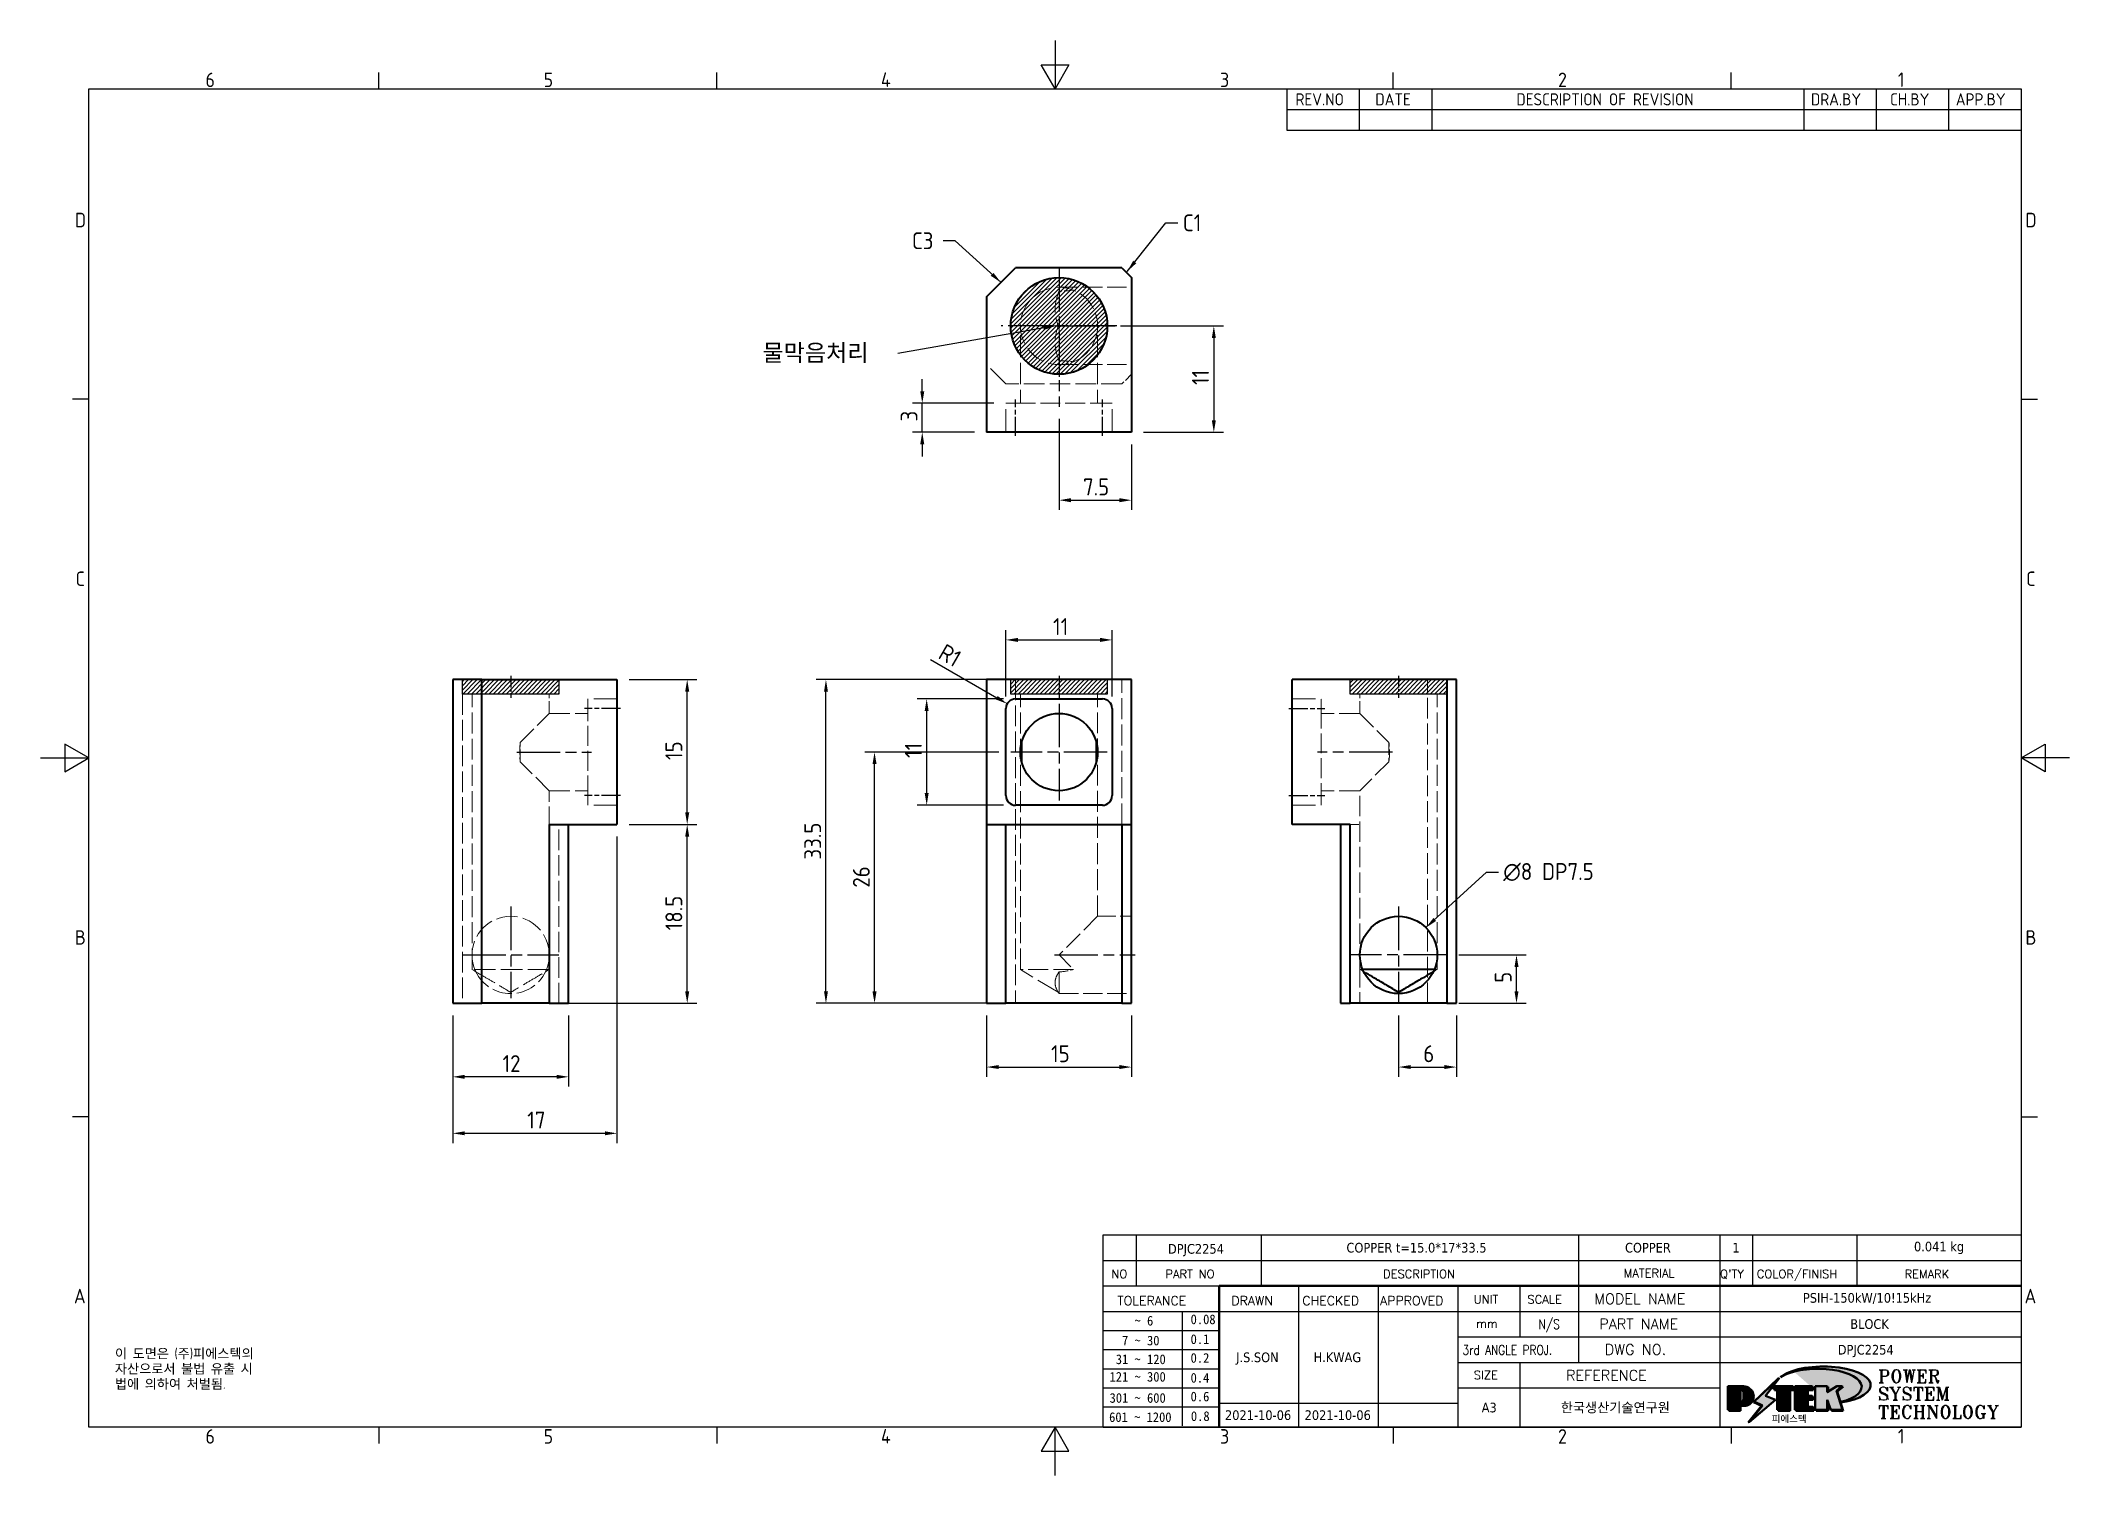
# Model space of a CAD drawing. Header units: millimetres. Extents: x 0 to 2375, y 0 to 3360.
# Drawn here: x 25 to 235, y 2269.3 to 2417.8 of the extents above; entities that cross this region are included whole.
import ezdxf
from ezdxf.enums import TextEntityAlignment as Align

# ---------------------------------------------------------------- set-up
doc = ezdxf.new("R2010")
doc.units = ezdxf.units.MM
doc.linetypes.add('DPJC2254$0$CHAIN', pattern=[0.3543, 0.2362, -0.0295, 0.0591, -0.0295])
doc.linetypes.add('DPJC2254$0$DASHED', pattern=[0.2067, 0.1654, -0.0413])
for name, color, linetype, lineweight in [('DPJC2254$0$가려진 것(ISO)', 2, 'DPJC2254$0$DASHED', 18), ('DPJC2254$0$가시적인 것(ISO)', 3, 'Continuous', 40), ('DPJC2254$0$경계(ISO)', 7, 'Continuous', 25), ('DPJC2254$0$기호(ISO)', 5, 'Continuous', 25), ('DPJC2254$0$스케치 형상(ISO)', 3, 'Continuous', 25), ('DPJC2254$0$제목(ISO)', 5, 'Continuous', 50), ('DPJC2254$0$중심 표식(ISO)', 1, 'Continuous', 25), ('DPJC2254$0$중심선(ISO)', 1, 'Continuous', 25), ('DPJC2254$0$치수(ISO)', 2, 'Continuous', 25), ('DPJC2254$0$해치(ISO)', 7, 'Continuous', 18)]:
    doc.layers.add(name, color=color, linetype=linetype, lineweight=lineweight)
doc.styles.add('DPJC2254$0$HAN_291', font='')
doc.styles.add('DPJC2254$0$HAN_370', font='', dxfattribs={"width": 2})
doc.styles.add('DPJC2254$0$ISO ProportionalPSTEK', font='isocp.shx')
doc.styles.add('DPJC2254$0$RC_284', font='ROMANC.shx')
doc.styles.add('DPJC2254$0$RC_287', font='ROMANC.shx')
doc.styles.add('DPJC2254$0$RC_292', font='ROMANC.shx')
doc.styles.add('DPJC2254$0$ROMANT_294', font='romant.shx')
doc.styles.add('DPJC2254$0$문자 텍스트_PSTEK_POSCO', font='isocp.shx')
doc.styles.add('DPJC2254$0$치수 텍스트_PSTEK_POSCO', font='isocp.shx')
doc.styles.add('DPJC2254$0$텍스트 스타일198', font='tahoma.ttf')
doc.styles.add('DPJC2254$0$텍스트 스타일333', font='ROMANC.shx', dxfattribs={"width": 0.8})
doc.styles.get('DPJC2254$0$HAN_291').set_extended_font_data('GulimChe')
doc.styles.get('DPJC2254$0$HAN_370').set_extended_font_data('GulimChe')
doc.dimstyles.new('DPJC2254$0$치수_PSTEK_POSCO', dxfattribs={"dimscale": 0.5, "dimtxt": 3.5, "dimasz": 2.5, "dimexe": 2, "dimexo": 2.5, "dimgap": 1, "dimtad": 1, "dimrnd": 1e-08, "dimdsep": 46, "dimtxsty": 'DPJC2254$0$치수 텍스트_PSTEK_POSCO', "dimcen": 0.09, "dimdle": 10, "dimclrd": 7, "dimclre": 7, "dimclrt": 2, "dimadec": 1, "dimazin": 2, "dimtfac": 1, "dimtmove": 0, "dimatfit": 3, "dimfxl": 0, "dimtolj": 1, "dimlwd": -1, "dimlwe": -1, "dimarcsym": 0})
doc.dimstyles.new('DPJC2254$0$치수_PSTEK_POSCO$7', dxfattribs={"dimscale": 0.5, "dimtxt": 3.5, "dimasz": 2.5, "dimexe": 2, "dimexo": 2.5, "dimgap": 1, "dimtad": 1, "dimrnd": 1e-08, "dimdsep": 46, "dimtxsty": 'DPJC2254$0$치수 텍스트_PSTEK_POSCO', "dimcen": 0.09, "dimdle": 10, "dimclrd": 7, "dimclre": 7, "dimclrt": 2, "dimadec": 1, "dimazin": 2, "dimtfac": 1, "dimtmove": 0, "dimatfit": 3, "dimfxl": 0, "dimtolj": 1, "dimlwd": -1, "dimlwe": -1, "dimarcsym": 0})
pattern_1 = [(45, (0, 0), (-0.2245064, 0.2245064), [])]

# ---------------------------------------------------------------- blocks, each defined once
blk = doc.blocks.new('DPJC2254$0$경계 Default Border')
at = {"layer": 'DPJC2254$0$경계(ISO)'}
for p, q in [((70, 287), (70, 290.4)), ((140, 287), (140, 290.4)), ((280, 287), (280, 290.4)), ((350, 287), (350, 290.4)), ((10, 222.75), (6.6, 222.75)), ((410, 222.75), (413.4, 222.75)), ((10, 74.25), (6.6, 74.25)), ((410, 74.25), (413.4, 74.25)), ((70, 10), (70, 6.6)), ((140, 10), (140, 6.6)), ((280, 10), (280, 6.6)), ((350, 10), (350, 6.6))]:
    blk.add_line(p, q, dxfattribs=at)
at = {"layer": 'DPJC2254$0$경계(ISO)', "flags": 128}
for points in [[(210, 297), (210, 287), (207.11, 292), (212.89, 292), (210, 287)], [(10, 10), (10, 287), (410, 287), (410, 10), (10, 10)], [(0, 148.5), (10, 148.5), (5, 151.39), (5, 145.61), (10, 148.5)], [(420, 148.5), (410, 148.5), (415, 151.39), (415, 145.61), (410, 148.5)], [(210, 0), (210, 10), (207.11, 5), (212.89, 5), (210, 10)]]:
    blk.add_lwpolyline(points, dxfattribs=at)
at = {"layer": 'DPJC2254$0$경계(ISO)', "color": 2, "char_height": 3, "attachment_point": 7, "style": 'DPJC2254$0$문자 텍스트_PSTEK_POSCO'}
for s, insert in [('6', (34.14, 287.37)), ('5', (104.14, 287.37)), ('4', (173.97, 287.4)), ('3', (244.17, 287.37)), ('2', (314.13, 287.37)), ('1', (384.49, 287.4)), ('D', (7.08, 258.35)), ('D', (410.88, 258.35)), ('C', (7.24, 184.1)), ('C', (411.04, 184.1)), ('B', (7.08, 109.85)), ('B', (410.88, 109.85)), ('A', (6.91, 35.62)), ('A', (410.71, 35.62)), ('6', (34.14, 6.57)), ('5', (104.14, 6.57)), ('4', (173.97, 6.6)), ('3', (244.17, 6.57)), ('2', (314.13, 6.57)), ('1', (384.49, 6.6))]:
    blk.add_mtext(s, dxfattribs=dict(at, insert=insert))
blk = doc.blocks.new('DPJC2254$0$제목 블록 PSTEK')
for color, points in [(252, [(317.22, 17.06), (322.03, 21.63), (322.28, 21.94), (317.05, 16.98), (318.75, 16.19), (316, 12.72), (316.34, 13), (318.92, 16.27)]), (5, [(321.62, 17.42), (319.53, 18.25), (322.45, 22.02), (317.22, 17.06), (318.92, 16.27), (316.17, 12.8)]), (1, [(324.48, 19.61), (325.24, 19.61), (325.24, 20.26), (321.23, 20.26), (321.23, 19.61), (321.98, 19.61), (321.98, 15.34), (324.48, 15.34)]), (252, [(321.98, 19.61), (321.4, 19.61), (321.4, 19.46), (321.98, 19.46)]), (252, [(324.66, 19.46), (325.42, 19.46), (325.42, 20.11), (325.24, 20.11), (325.24, 19.61), (324.48, 19.61), (324.48, 15.34), (322.16, 15.34), (322.16, 15.19), (324.66, 15.19)]), (1, [(329.23, 20.26), (325.66, 20.26), (325.66, 15.34), (329.36, 15.34), (329.36, 15.99), (328.11, 15.99), (328.11, 17.56), (329.23, 17.56), (329.23, 18.26), (328.11, 18.26), (328.11, 19.61), (329.23, 19.61)]), (252, [(328.29, 19.46), (329.41, 19.46), (329.41, 20.11), (329.23, 20.11), (329.23, 19.61), (328.11, 19.61), (328.11, 18.26), (328.29, 18.26)]), (252, [(328.29, 17.42), (329.41, 17.42), (329.41, 18.11), (329.23, 18.11), (329.23, 17.56), (328.11, 17.56), (328.11, 15.99), (328.29, 15.99)]), (1, [(332.33, 20.26), (329.86, 20.26), (329.86, 15.34), (332.33, 15.34), (332.33, 17.43), (333.07, 15.34), (335.49, 15.34), (334.25, 19.31), (335.44, 20.26), (334.31, 20.26), (332.33, 19)]), (252, [(332.51, 16.93), (332.33, 17.43), (332.33, 15.34), (330.04, 15.34), (330.04, 15.19), (332.51, 15.19)]), (252, [(332.51, 20.11), (332.33, 20.11), (332.33, 19), (332.51, 19.11)]), (252, [(335.62, 20.11), (335.25, 20.11), (334.25, 19.31), (335.49, 15.34), (333.2, 15.34), (333.25, 15.19), (335.66, 15.19), (334.43, 19.16)]), (252, [(329.54, 15.85), (329.36, 15.85), (329.36, 15.34), (325.83, 15.34), (325.83, 15.19), (329.54, 15.19)])]:
    blk.add_hatch(color=color).paths.add_polyline_path(points)
h = blk.add_hatch(color=1)
edge = h.paths.add_edge_path(flags=0)
edge.add_line((314.22, 19.61), (314.22, 17))
edge.add_line((314.22, 17), (314.35, 17))
edge.add_arc((314.35, 17.65), 0.651, 270, 360)
edge.add_line((315, 17.65), (315, 18.96))
edge.add_arc((314.35, 18.96), 0.651, 0, 90)
edge.add_line((314.35, 19.61), (314.22, 19.61))
edge = h.paths.add_edge_path()
edge.add_arc((314.98, 18.29), 1.97, 270, 450)
edge.add_line((314.98, 20.26), (311.77, 20.26))
edge.add_line((311.77, 20.26), (311.77, 15.34))
edge.add_line((311.77, 15.34), (314.22, 15.34))
edge.add_line((314.22, 15.34), (314.22, 16.32))
edge.add_line((314.22, 16.32), (314.98, 16.32))
h = blk.add_hatch(color=252)
edge = h.paths.add_edge_path()
edge.add_arc((314.98, 18.29), 1.97, 270, 406.8279)
edge.add_arc((315.16, 18.14), 1.97, -90, 53.561, ccw=False)
edge.add_line((315.16, 16.17), (314.4, 16.17))
edge.add_line((314.4, 16.17), (314.4, 15.19))
edge.add_line((314.4, 15.19), (311.94, 15.19))
edge.add_line((311.94, 15.19), (311.94, 15.34))
edge.add_line((311.94, 15.34), (314.22, 15.34))
edge.add_line((314.22, 15.34), (314.22, 16.32))
edge.add_line((314.22, 16.32), (314.98, 16.32))
h = blk.add_hatch(color=252)
edge = h.paths.add_edge_path()
edge.add_line((314.4, 19.46), (314.53, 19.46))
edge.add_arc((314.53, 18.81), 0.651, 60.4189, 90, ccw=False)
edge.add_arc((314.35, 18.96), 0.651, 39.9699, 90)
edge.add_line((314.35, 19.61), (314.22, 19.61))
edge.add_line((314.22, 19.61), (314.22, 17))
edge.add_line((314.22, 17), (314.35, 17))
edge.add_arc((314.35, 17.65), 0.651, 270, 274.6931)
edge.add_line((314.4, 17), (314.4, 19.46))
at = {"layer": 'DPJC2254$0$해치(ISO)'}
h = blk.add_hatch(color=140, dxfattribs=at)
edge = h.paths.add_edge_path()
edge.add_ellipse((330.37, 20.16), major_axis=(9.1, 0), ratio=0.40699, start_angle=301.3098, end_angle=507.7437)
edge.add_ellipse((331.53, 20.46), major_axis=(-9.82, 0), ratio=0.39426, start_angle=111.5121, end_angle=334.4703, ccw=False)
edge.add_line((335.14, 16.86), (335.1, 16.99))
at = {"color": 180}
for p, q in [((182.48, 11.79), (182.48, 51.57)), ((182.48, 51.57), (372.48, 51.57)), ((189.27, 51.57), (189.27, 41.01)), ((215.22, 41.01), (215.22, 51.57)), ((280.88, 51.57), (280.88, 41.01)), ((310.09, 51.57), (310.09, 41.01)), ((316.9, 51.57), (316.9, 41.01)), ((338.46, 51.57), (338.46, 41.01)), ((372.48, 51.57), (372.48, 11.79)), ((182.48, 46.29), (372.48, 46.29)), ((182.48, 41.01), (206.45, 41.01)), ((222.94, 11.79), (222.94, 41.01)), ((239.43, 11.79), (239.43, 41.01)), ((255.92, 11.79), (255.92, 41.01)), ((268.69, 41.01), (268.69, 30.45)), ((280.88, 41.01), (280.88, 25.17)), ((310.09, 41.01), (310.09, 11.79)), ((182.48, 35.73), (206.45, 35.73)), ((198.86, 12.03), (198.86, 35.73)), ((206.45, 35.73), (372.48, 35.73)), ((182.48, 31.78), (206.45, 31.78)), ((255.92, 30.45), (372.48, 30.45)), ((182.48, 27.83), (206.45, 27.83)), ((182.48, 23.88), (206.45, 23.88)), ((255.92, 25.17), (372.48, 25.17)), ((268.69, 25.17), (268.69, 11.79)), ((182.48, 19.93), (206.45, 19.93)), ((255.92, 19.89), (310.09, 19.89)), ((182.48, 15.98), (206.45, 15.98)), ((206.45, 16.74), (255.92, 16.74)), ((182.48, 11.79), (372.48, 11.79))]:
    blk.add_line(p, q, dxfattribs=at)
at = {"color": 7, "lineweight": 50}
for p, q in [((206.45, 11.79), (206.45, 41.01)), ((206.45, 41.01), (372.48, 41.01))]:
    blk.add_line(p, q, dxfattribs=at)
at = {"color": 7}
for p, q in [((322.28, 21.94), (317.05, 16.98)), ((322.45, 22.02), (317.22, 17.06)), ((317.22, 17.06), (322.03, 21.63)), ((319.53, 18.25), (322.45, 22.02)), ((322.03, 21.63), (322.28, 21.94)), ((314.98, 20.26), (311.77, 20.26)), ((311.77, 20.26), (311.77, 15.34)), ((314.98, 20.26), (311.77, 20.26)), ((311.77, 20.26), (311.77, 15.34)), ((314.22, 17), (314.22, 19.61)), ((314.22, 19.61), (314.35, 19.61)), ((314.35, 19.61), (314.22, 19.61)), ((314.22, 19.61), (314.22, 17)), ((314.22, 17), (314.22, 19.61)), ((314.22, 19.61), (314.35, 19.61)), ((314.35, 17), (314.22, 17)), ((314.22, 17), (314.35, 17)), ((314.35, 17), (314.22, 17)), ((314.4, 19.46), (314.53, 19.46)), ((314.4, 17), (314.4, 19.46)), ((315, 18.96), (315, 17.65)), ((315, 18.96), (315, 17.65)), ((316.17, 12.8), (321.62, 17.42)), ((317.05, 16.98), (318.75, 16.19)), ((318.92, 16.27), (317.22, 17.06)), ((317.22, 17.06), (318.92, 16.27)), ((321.62, 17.42), (319.53, 18.25)), ((325.24, 20.26), (321.23, 20.26)), ((321.23, 20.26), (321.23, 19.61)), ((325.24, 20.26), (321.23, 20.26)), ((321.23, 20.26), (321.23, 19.61)), ((321.23, 19.61), (321.98, 19.61)), ((321.23, 19.61), (321.98, 19.61)), ((321.4, 19.61), (321.4, 19.46)), ((321.98, 19.61), (321.4, 19.61)), ((321.4, 19.46), (321.98, 19.46)), ((321.98, 19.61), (321.98, 15.34)), ((321.98, 19.46), (321.98, 19.61)), ((321.98, 19.61), (321.98, 15.34)), ((324.48, 19.61), (325.24, 19.61)), ((324.48, 15.34), (324.48, 19.61)), ((325.24, 19.61), (324.48, 19.61)), ((324.48, 19.61), (324.48, 15.34)), ((324.48, 19.61), (325.24, 19.61)), ((324.48, 15.34), (324.48, 19.61)), ((324.66, 19.46), (325.42, 19.46)), ((324.66, 15.19), (324.66, 19.46)), ((325.24, 19.61), (325.24, 20.26)), ((325.24, 19.61), (325.24, 20.26)), ((325.42, 20.11), (325.24, 20.11)), ((325.24, 20.11), (325.24, 19.61)), ((325.42, 19.46), (325.42, 20.11)), ((329.23, 20.26), (325.66, 20.26)), ((325.66, 20.26), (325.66, 15.34)), ((325.66, 20.26), (325.66, 15.34)), ((329.23, 20.26), (325.66, 20.26)), ((328.11, 18.26), (328.11, 19.61)), ((328.11, 19.61), (329.23, 19.61)), ((329.23, 19.61), (328.11, 19.61)), ((328.11, 19.61), (328.11, 18.26)), ((328.11, 18.26), (328.11, 19.61)), ((328.11, 19.61), (329.23, 19.61)), ((329.23, 18.26), (328.11, 18.26)), ((328.11, 18.26), (328.29, 18.26)), ((329.23, 18.26), (328.11, 18.26)), ((328.11, 17.56), (329.23, 17.56)), ((328.11, 15.99), (328.11, 17.56)), ((329.23, 17.56), (328.11, 17.56)), ((328.11, 17.56), (328.11, 15.99)), ((328.11, 17.56), (329.23, 17.56)), ((328.11, 15.99), (328.11, 17.56)), ((328.29, 18.26), (328.29, 19.46)), ((328.29, 19.46), (329.41, 19.46)), ((328.29, 15.99), (328.29, 17.42)), ((328.29, 17.42), (329.41, 17.42)), ((329.23, 19.61), (329.23, 20.26)), ((329.23, 19.61), (329.23, 20.26)), ((329.41, 20.11), (329.23, 20.11)), ((329.23, 20.11), (329.23, 19.61)), ((329.23, 17.56), (329.23, 18.26)), ((329.23, 17.56), (329.23, 18.26)), ((329.41, 18.11), (329.23, 18.11)), ((329.23, 18.11), (329.23, 17.56)), ((329.41, 19.46), (329.41, 20.11)), ((329.41, 17.42), (329.41, 18.11)), ((332.33, 20.26), (329.86, 20.26)), ((329.86, 20.26), (329.86, 15.34)), ((329.86, 20.26), (329.86, 15.34)), ((332.33, 20.26), (329.86, 20.26)), ((334.31, 20.26), (332.33, 19)), ((332.33, 19), (332.33, 20.26)), ((334.31, 20.26), (332.33, 19)), ((332.33, 19), (332.33, 20.26)), ((332.51, 20.11), (332.33, 20.11)), ((332.33, 20.11), (332.33, 19)), ((332.33, 19), (332.51, 19.11)), ((332.33, 17.43), (333.07, 15.34)), ((332.33, 15.34), (332.33, 17.43)), ((332.51, 16.93), (332.33, 17.43)), ((332.33, 17.43), (332.33, 15.34)), ((332.33, 17.43), (333.07, 15.34)), ((332.33, 15.34), (332.33, 17.43)), ((332.51, 19.11), (332.51, 20.11)), ((332.51, 15.19), (332.51, 16.93)), ((334.25, 19.31), (335.44, 20.26)), ((334.25, 19.31), (335.44, 20.26)), ((335.25, 20.11), (334.25, 19.31)), ((335.49, 15.34), (334.25, 19.31)), ((334.25, 19.31), (335.49, 15.34)), ((335.49, 15.34), (334.25, 19.31)), ((335.44, 20.26), (334.31, 20.26)), ((335.44, 20.26), (334.31, 20.26)), ((334.43, 19.16), (335.62, 20.11)), ((335.66, 15.19), (334.43, 19.16)), ((335.62, 20.11), (335.25, 20.11)), ((345.04, 17.5), (344.99, 17.69)), ((311.77, 15.34), (314.22, 15.34)), ((311.77, 15.34), (314.22, 15.34)), ((314.22, 15.34), (311.94, 15.34)), ((311.94, 15.34), (311.94, 15.19)), ((311.94, 15.19), (314.4, 15.19)), ((314.22, 16.32), (314.98, 16.32)), ((314.22, 15.34), (314.22, 16.32)), ((314.98, 16.32), (314.22, 16.32)), ((314.22, 16.32), (314.22, 15.34)), ((314.22, 16.32), (314.98, 16.32)), ((314.22, 15.34), (314.22, 16.32)), ((314.4, 16.17), (315.16, 16.17)), ((314.4, 15.19), (314.4, 16.17)), ((318.75, 16.19), (316, 12.72)), ((316, 12.72), (316.34, 13)), ((318.92, 16.27), (316.17, 12.8)), ((316.34, 13), (318.92, 16.27)), ((321.98, 15.34), (324.48, 15.34)), ((321.98, 15.34), (324.48, 15.34)), ((324.48, 15.34), (322.16, 15.34)), ((322.16, 15.34), (322.16, 15.19)), ((322.16, 15.19), (324.66, 15.19)), ((325.66, 15.34), (329.36, 15.34)), ((325.66, 15.34), (329.36, 15.34)), ((329.36, 15.34), (325.83, 15.34)), ((325.83, 15.34), (325.83, 15.19)), ((325.83, 15.19), (329.54, 15.19)), ((329.36, 15.99), (328.11, 15.99)), ((328.11, 15.99), (328.29, 15.99)), ((329.36, 15.99), (328.11, 15.99)), ((329.36, 15.34), (329.36, 15.99)), ((329.36, 15.34), (329.36, 15.99)), ((329.54, 15.85), (329.36, 15.85)), ((329.36, 15.85), (329.36, 15.34)), ((329.54, 15.19), (329.54, 15.85)), ((329.86, 15.34), (332.33, 15.34)), ((329.86, 15.34), (332.33, 15.34)), ((332.33, 15.34), (330.04, 15.34)), ((330.04, 15.34), (330.04, 15.19)), ((330.04, 15.19), (332.51, 15.19)), ((333.07, 15.34), (335.49, 15.34)), ((333.07, 15.34), (335.49, 15.34)), ((335.49, 15.34), (333.2, 15.34)), ((333.2, 15.34), (333.25, 15.19)), ((333.25, 15.19), (335.66, 15.19))]:
    blk.add_line(p, q, dxfattribs=at)
at = {"color": 5}
for p, q in [((322.45, 22.02), (317.22, 17.06)), ((319.53, 18.25), (322.45, 22.02)), ((316.17, 12.8), (321.62, 17.42)), ((317.22, 17.06), (318.92, 16.27)), ((321.62, 17.42), (319.53, 18.25)), ((318.92, 16.27), (316.17, 12.8))]:
    blk.add_line(p, q, dxfattribs=at)
at = {"color": 1}
for p, q in [((314.98, 20.26), (311.77, 20.26)), ((311.77, 20.26), (311.77, 15.34)), ((314.22, 17), (314.22, 19.61)), ((314.22, 19.61), (314.35, 19.61)), ((314.35, 17), (314.22, 17)), ((315, 18.96), (315, 17.65)), ((325.24, 20.26), (321.23, 20.26)), ((321.23, 20.26), (321.23, 19.61)), ((321.23, 19.61), (321.98, 19.61)), ((321.98, 19.61), (321.98, 15.34)), ((324.48, 19.61), (325.24, 19.61)), ((324.48, 15.34), (324.48, 19.61)), ((325.24, 19.61), (325.24, 20.26)), ((329.23, 20.26), (325.66, 20.26)), ((325.66, 20.26), (325.66, 15.34)), ((328.11, 18.26), (328.11, 19.61)), ((328.11, 19.61), (329.23, 19.61)), ((329.23, 18.26), (328.11, 18.26)), ((328.11, 17.56), (329.23, 17.56)), ((328.11, 15.99), (328.11, 17.56)), ((329.23, 19.61), (329.23, 20.26)), ((329.23, 17.56), (329.23, 18.26)), ((332.33, 20.26), (329.86, 20.26)), ((329.86, 20.26), (329.86, 15.34)), ((334.31, 20.26), (332.33, 19)), ((332.33, 19), (332.33, 20.26)), ((332.33, 17.43), (333.07, 15.34)), ((332.33, 15.34), (332.33, 17.43)), ((334.25, 19.31), (335.44, 20.26)), ((335.49, 15.34), (334.25, 19.31)), ((335.44, 20.26), (334.31, 20.26)), ((311.77, 15.34), (314.22, 15.34)), ((314.22, 16.32), (314.98, 16.32)), ((314.22, 15.34), (314.22, 16.32)), ((321.98, 15.34), (324.48, 15.34)), ((325.66, 15.34), (329.36, 15.34)), ((329.36, 15.99), (328.11, 15.99)), ((329.36, 15.34), (329.36, 15.99)), ((329.86, 15.34), (332.33, 15.34)), ((333.07, 15.34), (335.49, 15.34))]:
    blk.add_line(p, q, dxfattribs=at)
at = {"color": 7}
for centre, radius, start, end in [((314.35, 18.96), 0.651, 0, 90), ((314.35, 18.96), 0.651, 39.9699, 90), ((314.35, 18.96), 0.651, 0, 90), ((314.35, 17.65), 0.651, 270, 0), ((314.35, 17.65), 0.651, 270, 0), ((314.35, 17.65), 0.651, 270, 274.6931), ((314.53, 18.81), 0.651, 60.4189, 90), ((314.98, 18.29), 1.97, 270, 90), ((314.98, 18.29), 1.97, 270, 90), ((314.98, 18.29), 1.97, 270, 46.8279), ((315.16, 18.14), 1.97, 270, 53.561)]:
    blk.add_arc(centre, radius, start, end, dxfattribs=at)
at = {"color": 1}
for centre, radius, start, end in [((314.35, 18.96), 0.651, 0, 90), ((314.35, 17.65), 0.651, 270, 0), ((314.98, 18.29), 1.97, 270, 90)]:
    blk.add_arc(centre, radius, start, end, dxfattribs=at)
at = {"layer": 'DPJC2254$0$제목(ISO)', "lineweight": 18}
blk.add_line((182.48, 35.73), (182.48, 11.79), dxfattribs=at)
at = {"layer": 'DPJC2254$0$제목(ISO)'}
for p, q in [((322.28, 21.94), (317.05, 16.98)), ((322.45, 22.02), (317.22, 17.06)), ((317.22, 17.06), (322.03, 21.63)), ((319.53, 18.25), (322.45, 22.02)), ((322.03, 21.63), (322.28, 21.94)), ((314.98, 20.26), (311.77, 20.26)), ((311.77, 20.26), (311.77, 15.34)), ((314.22, 17), (314.22, 19.61)), ((314.22, 19.61), (314.35, 19.61)), ((314.35, 19.61), (314.22, 19.61)), ((314.22, 19.61), (314.22, 17)), ((314.35, 17), (314.22, 17)), ((314.22, 17), (314.35, 17)), ((314.4, 19.46), (314.53, 19.46)), ((314.4, 17), (314.4, 19.46)), ((315, 18.96), (315, 17.65)), ((316.17, 12.8), (321.62, 17.42)), ((317.05, 16.98), (318.75, 16.19)), ((317.22, 17.06), (318.92, 16.27)), ((318.92, 16.27), (317.22, 17.06)), ((321.62, 17.42), (319.53, 18.25)), ((325.24, 20.26), (321.23, 20.26)), ((321.23, 20.26), (321.23, 19.61)), ((321.23, 19.61), (321.98, 19.61)), ((321.98, 19.61), (321.4, 19.61)), ((321.4, 19.61), (321.4, 19.46)), ((321.4, 19.46), (321.98, 19.46)), ((321.98, 19.61), (321.98, 15.34)), ((321.98, 19.46), (321.98, 19.61)), ((324.48, 19.61), (325.24, 19.61)), ((324.48, 15.34), (324.48, 19.61)), ((325.24, 19.61), (324.48, 19.61)), ((324.48, 19.61), (324.48, 15.34)), ((324.66, 19.46), (325.42, 19.46)), ((324.66, 15.19), (324.66, 19.46)), ((325.24, 19.61), (325.24, 20.26)), ((325.42, 20.11), (325.24, 20.11)), ((325.24, 20.11), (325.24, 19.61)), ((325.42, 19.46), (325.42, 20.11)), ((329.23, 20.26), (325.66, 20.26)), ((325.66, 20.26), (325.66, 15.34)), ((328.11, 18.26), (328.11, 19.61)), ((328.11, 19.61), (329.23, 19.61)), ((329.23, 19.61), (328.11, 19.61)), ((328.11, 19.61), (328.11, 18.26)), ((329.23, 18.26), (328.11, 18.26)), ((328.11, 18.26), (328.29, 18.26)), ((328.11, 15.99), (328.11, 17.56)), ((328.11, 17.56), (329.23, 17.56)), ((329.23, 17.56), (328.11, 17.56)), ((328.11, 17.56), (328.11, 15.99)), ((328.29, 19.46), (329.41, 19.46)), ((328.29, 18.26), (328.29, 19.46)), ((328.29, 17.42), (329.41, 17.42)), ((328.29, 15.99), (328.29, 17.42)), ((329.23, 19.61), (329.23, 20.26)), ((329.41, 20.11), (329.23, 20.11)), ((329.23, 20.11), (329.23, 19.61)), ((329.23, 17.56), (329.23, 18.26)), ((329.41, 18.11), (329.23, 18.11)), ((329.23, 18.11), (329.23, 17.56)), ((329.41, 19.46), (329.41, 20.11)), ((329.41, 17.42), (329.41, 18.11)), ((332.33, 20.26), (329.86, 20.26)), ((329.86, 20.26), (329.86, 15.34)), ((334.31, 20.26), (332.33, 19)), ((332.33, 19), (332.33, 20.26)), ((332.51, 20.11), (332.33, 20.11)), ((332.33, 20.11), (332.33, 19)), ((332.33, 19), (332.51, 19.11)), ((332.33, 15.34), (332.33, 17.43)), ((332.33, 17.43), (333.07, 15.34)), ((332.51, 16.93), (332.33, 17.43)), ((332.33, 17.43), (332.33, 15.34)), ((332.51, 19.11), (332.51, 20.11)), ((332.51, 15.19), (332.51, 16.93)), ((334.25, 19.31), (335.44, 20.26)), ((335.25, 20.11), (334.25, 19.31)), ((335.49, 15.34), (334.25, 19.31)), ((334.25, 19.31), (335.49, 15.34)), ((335.44, 20.26), (334.31, 20.26)), ((334.43, 19.16), (335.62, 20.11)), ((335.66, 15.19), (334.43, 19.16)), ((335.62, 20.11), (335.25, 20.11)), ((311.77, 15.34), (314.22, 15.34)), ((314.22, 15.34), (311.94, 15.34)), ((311.94, 15.34), (311.94, 15.19)), ((311.94, 15.19), (314.4, 15.19)), ((314.22, 15.34), (314.22, 16.32)), ((314.22, 16.32), (314.98, 16.32)), ((314.98, 16.32), (314.22, 16.32)), ((314.22, 16.32), (314.22, 15.34)), ((314.4, 15.19), (314.4, 16.17)), ((314.4, 16.17), (315.16, 16.17)), ((318.75, 16.19), (316, 12.72)), ((316, 12.72), (316.34, 13)), ((318.92, 16.27), (316.17, 12.8)), ((316.34, 13), (318.92, 16.27)), ((321.98, 15.34), (324.48, 15.34)), ((324.48, 15.34), (322.16, 15.34)), ((322.16, 15.34), (322.16, 15.19)), ((322.16, 15.19), (324.66, 15.19)), ((325.66, 15.34), (329.36, 15.34)), ((329.36, 15.34), (325.83, 15.34)), ((325.83, 15.34), (325.83, 15.19)), ((325.83, 15.19), (329.54, 15.19)), ((329.36, 15.99), (328.11, 15.99)), ((328.11, 15.99), (328.29, 15.99)), ((329.36, 15.34), (329.36, 15.99)), ((329.54, 15.85), (329.36, 15.85)), ((329.36, 15.85), (329.36, 15.34)), ((329.54, 15.19), (329.54, 15.85)), ((329.86, 15.34), (332.33, 15.34)), ((332.33, 15.34), (330.04, 15.34)), ((330.04, 15.34), (330.04, 15.19)), ((330.04, 15.19), (332.51, 15.19)), ((333.07, 15.34), (335.49, 15.34)), ((335.49, 15.34), (333.2, 15.34)), ((333.2, 15.34), (333.25, 15.19)), ((333.25, 15.19), (335.66, 15.19))]:
    blk.add_line(p, q, dxfattribs=at)
at = {"layer": 'DPJC2254$0$제목(ISO)', "color": 4}
blk.add_line((335.14, 16.86), (335.1, 16.99), dxfattribs=at)
at = {"layer": 'DPJC2254$0$제목(ISO)'}
for centre, radius, start, end in [((314.35, 18.96), 0.651, 0, 90), ((314.35, 18.96), 0.651, 39.9699, 90), ((314.35, 17.65), 0.651, 270, 0), ((314.35, 17.65), 0.651, 270, 274.6931), ((314.53, 18.81), 0.651, 60.4189, 90), ((314.98, 18.29), 1.97, 46.8279, 90), ((314.98, 18.29), 1.97, 270, 46.8279), ((314.98, 18.29), 1.97, 270, 46.8279), ((315.16, 18.14), 1.97, 270, 53.561)]:
    blk.add_arc(centre, radius, start, end, dxfattribs=at)
at = {"layer": 'DPJC2254$0$제목(ISO)', "color": 4}
for centre, major_axis, ratio, start_param, end_param in [((331.53, 20.46), (9.82, 0), 0.39426, 5.087845, 8.9792), ((330.37, 20.16), (9.1, 0), 0.40699, 5.258849, 8.861799)]:
    blk.add_ellipse(centre, major_axis=major_axis, ratio=ratio, start_param=start_param, end_param=end_param, dxfattribs=at)
at = {"color": 2}
for s, height, style, p in [('NO', 1.742, 'DPJC2254$0$RC_284', (184.14, 42.62)), ('PART NO', 1.742, 'DPJC2254$0$RC_284', (195.34, 42.62)), ('DESCRIPTION', 1.7424, 'DPJC2254$0$RC_284', (240.4, 42.62)), ("Q'TY", 1.742, 'DPJC2254$0$RC_284', (310.14, 42.62)), ('COLOR/FINISH', 1.7424, 'DPJC2254$0$RC_284', (317.77, 42.62)), ('REMARK', 1.742, 'DPJC2254$0$RC_284', (348.35, 42.62)), (' TOLERANCE', 1.9, 'DPJC2254$0$RC_287', (184.09, 37.01)), ('DRAWN', 1.9, 'DPJC2254$0$RC_287', (208.98, 37.01)), ('CHECKED', 1.9, 'DPJC2254$0$RC_287', (223.69, 37.01)), ('APPROVED', 1.9, 'DPJC2254$0$RC_287', (239.78, 37.01)), ('UNIT', 1.742, 'DPJC2254$0$RC_284', (259.17, 37.34)), ('SCALE', 1.742, 'DPJC2254$0$RC_284', (270.29, 37.34)), ('MODEL NAME', 2.178, 'DPJC2254$0$RC_292', (284.1, 37.25)), ('    ~ 6', 2, 'DPJC2254$0$HAN_291', (183.77, 32.82)), ('0.08', 2, 'DPJC2254$0$HAN_291', (200.55, 33.1)), ('PART NAME', 2.178, 'DPJC2254$0$RC_292', (285.14, 32.03)), ('  7 ~ 30', 2, 'DPJC2254$0$HAN_291', (183.77, 28.71)), ('0.1', 2, 'DPJC2254$0$HAN_291', (200.55, 28.99)), ('mm', 1.742, 'DPJC2254$0$RC_284', (259.65, 32.35)), (' 31 ~ 120', 2, 'DPJC2254$0$HAN_291', (183.77, 24.83)), ('0.2', 2, 'DPJC2254$0$HAN_291', (200.55, 25.11)), (' DWG NO.', 2.178, 'DPJC2254$0$RC_292', (284.81, 26.75)), ('121 ~ 300', 2, 'DPJC2254$0$HAN_291', (183.77, 21.21)), ('0.4', 2, 'DPJC2254$0$HAN_291', (200.55, 21)), ('SIZE', 1.742, 'DPJC2254$0$RC_284', (259.17, 21.69)), ('REFERENCE', 2.178, 'DPJC2254$0$RC_292', (278.27, 21.43)), ('301 ~ 600', 2, 'DPJC2254$0$HAN_291', (183.77, 16.83)), ('0.6', 2, 'DPJC2254$0$HAN_291', (200.55, 17.12)), ('601 ~ 1200', 2, 'DPJC2254$0$HAN_291', (183.68, 12.85)), ('0.8', 2, 'DPJC2254$0$HAN_291', (200.61, 13.06))]:
    blk.add_text(s, height=height, dxfattribs=dict(at, style=style)).set_placement(p)
at = {"color": 2, "style": 'DPJC2254$0$RC_284'}
blk.add_text('MATERIAL', height=1.742, dxfattribs=at).set_placement((295.48, 43.65), align=Align.MIDDLE_CENTER)
at = {"color": 7, "style": 'DPJC2254$0$텍스트 스타일333', "width": 0.8}
blk.add_text('N/S', height=2, dxfattribs=at).set_placement((274.78, 33.09), align=Align.MIDDLE_CENTER)
at = {"color": 2, "style": 'DPJC2254$0$텍스트 스타일333', "width": 0.8}
blk.add_text('3rd ANGLE PROJ.', height=2, dxfattribs=at).set_placement((256.84, 26.76))
at = {"color": 7, "style": 'DPJC2254$0$ROMANT_294'}
for s, p in [('POWER', (342.83, 20.97)), ('SYSTEM', (342.83, 17.33)), ('TECHNOLOGY', (342.83, 13.57))]:
    blk.add_text(s, height=2.7, dxfattribs=at).set_placement(p)
at = {"color": 7, "insert": (320.85, 14.21), "char_height": 1.4, "attachment_point": 1, "line_spacing_factor": 0.332, "style": 'DPJC2254$0$HAN_370'}
blk.add_mtext('\\fHY견고딕|b0|i0;\\H1.4000;피에스텍', dxfattribs=at)
at = {"layer": 'DPJC2254$0$제목(ISO)', "color": 7, "style": 'DPJC2254$0$텍스트 스타일198'}
for tag, p in [('질량\\P3;_001', (350.3, 48.16)), ('부품_번호_001', (195.86, 47.68)), ('설명_001', (232.81, 47.92)), ('재질_001', (290.47, 47.93)), ("3._Q'TY_001", (312.71, 47.92)), ('1._MODEL_NAME_001', (327.3, 37.54)), ('제목_001', (337.11, 32.12)), ('설계자_001', (209.96, 25.23)), ('점검자_001', (226.01, 25.23)), ('부품_번호_001', (334.52, 26.81)), ('시트_크기_001', (260.81, 14.84)), ('프로젝트_001', (277.19, 14.84)), ('작성_날짜_001', (207.66, 13.27)), ('점검_날짜_001', (224.15, 13.27))]:
    blk.add_attdef(tag, p, '', height=2, dxfattribs=at)
for tag, p in [('4._COLOR', (327.68, 48.93)), ('엔지니어링_승인자', (247.67, 26.23)), ('엔지니어링_승인_날짜', (247.67, 14.27))]:
    blk.add_attdef(tag, text='', height=2, dxfattribs=at).set_placement(p, align=Align.MIDDLE_CENTER)
blk = doc.blocks.new('DPJC2254$0$리비전 내역')
at = {"layer": 'DPJC2254$0$기호(ISO)'}
for p, q in [((258, 287), (410, 287)), ((258, 287), (258, 282.72)), ((273, 287), (273, 282.72)), ((288, 287), (288, 282.72)), ((365, 287), (365, 282.72)), ((380, 287), (380, 282.72)), ((395, 287), (395, 282.72)), ((410, 287), (410, 282.72)), ((258, 282.72), (410, 282.72)), ((258, 282.72), (258, 278.44)), ((273, 282.72), (273, 278.44)), ((288, 282.72), (288, 278.44)), ((365, 282.72), (365, 278.44)), ((380, 282.72), (380, 278.44)), ((395, 282.72), (395, 278.44)), ((410, 282.72), (410, 278.44)), ((258, 278.44), (410, 278.44))]:
    blk.add_line(p, q, dxfattribs=at)
at = {"layer": 'DPJC2254$0$기호(ISO)', "color": 2, "char_height": 2.5, "attachment_point": 7, "style": 'DPJC2254$0$ISO ProportionalPSTEK'}
for s, insert in [('REV.NO', (259.79, 283.58)), ('DATE', (276.31, 283.58)), ('DESCRIPTION OF REVISION', (305.51, 283.58)), ('DRA.BY', (366.48, 283.58)), ('CH.BY', (382.86, 283.58)), ('APP.BY', (396.48, 283.58))]:
    blk.add_mtext(s, dxfattribs=dict(at, insert=insert))
blk = doc.blocks.new('*D63')
at = {"layer": 'Defpoints', "color": 0}
for p in [(97.92, 48.86), (112.92, 48.86), (112.92, 42.26)]:
    blk.add_point(p, dxfattribs=at)
at = {"layer": 'DPJC2254$0$치수(ISO)', "color": 7}
for p, q in [((97.92, 47.61), (97.92, 41.26)), ((112.92, 47.61), (112.92, 41.26)), ((99.17, 42.26), (111.67, 42.26))]:
    blk.add_line(p, q, dxfattribs=at)
for points in [[(99.17, 42.47), (99.17, 42.06), (97.92, 42.26)], [(111.67, 42.47), (111.67, 42.06), (112.92, 42.26)]]:
    blk.add_solid(points, dxfattribs=at)
at = {"layer": 'DPJC2254$0$치수(ISO)', "color": 2, "insert": (104.59, 43.64), "char_height": 1.75, "attachment_point": 4, "style": 'DPJC2254$0$치수 텍스트_PSTEK_POSCO'}
blk.add_mtext('\\A1;15', dxfattribs=at)
blk = doc.blocks.new('*D64')
at = {"layer": 'Defpoints', "color": 0}
for p in [(86.32, 74.86), (100.42, 74.86), (97.92, 48.86)]:
    blk.add_point(p, dxfattribs=at)
at = {"layer": 'DPJC2254$0$치수(ISO)', "color": 7}
for p, q in [((99.17, 74.86), (85.32, 74.86)), ((86.32, 50.11), (86.32, 73.61)), ((96.67, 48.86), (85.32, 48.86))]:
    blk.add_line(p, q, dxfattribs=at)
for points in [[(86.11, 73.61), (86.53, 73.61), (86.32, 74.86)], [(86.11, 50.11), (86.53, 50.11), (86.32, 48.86)]]:
    blk.add_solid(points, dxfattribs=at)
at = {"layer": 'DPJC2254$0$치수(ISO)', "color": 2, "insert": (84.95, 60.83), "char_height": 1.75, "attachment_point": 4, "rotation": 90, "style": 'DPJC2254$0$치수 텍스트_PSTEK_POSCO'}
blk.add_mtext('\\A1;26', dxfattribs=at)
blk = doc.blocks.new('*D65')
at = {"layer": 'Defpoints', "color": 0}
for p in [(91.72, 80.36), (100.92, 80.36), (100.92, 69.36)]:
    blk.add_point(p, dxfattribs=at)
at = {"layer": 'DPJC2254$0$치수(ISO)', "color": 7}
for p, q in [((99.67, 80.36), (90.72, 80.36)), ((91.72, 70.61), (91.72, 79.11)), ((99.67, 69.36), (90.72, 69.36))]:
    blk.add_line(p, q, dxfattribs=at)
for points in [[(91.51, 79.11), (91.92, 79.11), (91.72, 80.36)], [(91.51, 70.61), (91.92, 70.61), (91.72, 69.36)]]:
    blk.add_solid(points, dxfattribs=at)
at = {"layer": 'DPJC2254$0$치수(ISO)', "color": 2, "insert": (90.34, 74.25), "char_height": 1.75, "attachment_point": 4, "rotation": 90, "style": 'DPJC2254$0$치수 텍스트_PSTEK_POSCO'}
blk.add_mtext('\\A1;11', dxfattribs=at)
blk = doc.blocks.new('*D66')
at = {"layer": 'Defpoints', "color": 0}
for p in [(110.92, 86.47), (99.92, 79.36), (110.92, 79.36)]:
    blk.add_point(p, dxfattribs=at)
at = {"layer": 'DPJC2254$0$치수(ISO)', "color": 7}
for p, q in [((99.92, 80.61), (99.92, 87.47)), ((101.17, 86.47), (109.67, 86.47)), ((110.92, 80.61), (110.92, 87.47))]:
    blk.add_line(p, q, dxfattribs=at)
for points in [[(101.17, 86.68), (101.17, 86.26), (99.92, 86.47)], [(109.67, 86.68), (109.67, 86.26), (110.92, 86.47)]]:
    blk.add_solid(points, dxfattribs=at)
at = {"layer": 'DPJC2254$0$치수(ISO)', "color": 2, "insert": (104.8, 87.85), "char_height": 1.75, "attachment_point": 4, "style": 'DPJC2254$0$치수 텍스트_PSTEK_POSCO'}
blk.add_mtext('\\A1;11', dxfattribs=at)
blk = doc.blocks.new('*D67')
at = {"layer": 'Defpoints', "color": 0}
for p in [(100.05, 79.86), (100.92, 79.36)]:
    blk.add_point(p, dxfattribs=at)
at = {"layer": 'DPJC2254$0$치수(ISO)', "color": 7}
blk.add_line((92.11, 84.44), (98.97, 80.49), dxfattribs=at)
blk.add_solid([(99.07, 80.67), (98.86, 80.31), (100.05, 79.86)], dxfattribs=at)
at = {"layer": 'DPJC2254$0$치수(ISO)', "color": 2, "insert": (93.23, 85.39), "char_height": 1.75, "attachment_point": 4, "rotation": 330, "style": 'DPJC2254$0$치수 텍스트_PSTEK_POSCO'}
blk.add_mtext('\\A1;R1', dxfattribs=at)
blk = doc.blocks.new('*D68')
at = {"layer": 'Defpoints', "color": 0}
for p in [(59.66, 67.36), (42.66, 48.86), (42.66, 35.4)]:
    blk.add_point(p, dxfattribs=at)
at = {"layer": 'DPJC2254$0$치수(ISO)', "color": 7}
for p, q in [((59.66, 66.11), (59.66, 34.4)), ((42.66, 47.61), (42.66, 34.4)), ((58.41, 35.4), (43.91, 35.4))]:
    blk.add_line(p, q, dxfattribs=at)
for points in [[(43.91, 35.61), (43.91, 35.2), (42.66, 35.4)], [(58.41, 35.61), (58.41, 35.2), (59.66, 35.4)]]:
    blk.add_solid(points, dxfattribs=at)
at = {"layer": 'DPJC2254$0$치수(ISO)', "color": 2, "insert": (50.37, 36.78), "char_height": 1.75, "attachment_point": 4, "style": 'DPJC2254$0$치수 텍스트_PSTEK_POSCO'}
blk.add_mtext('\\A1;17', dxfattribs=at)
blk = doc.blocks.new('*D69')
at = {"layer": 'Defpoints', "color": 0}
for p in [(59.66, 67.36), (66.93, 67.36), (52.66, 48.86)]:
    blk.add_point(p, dxfattribs=at)
at = {"layer": 'DPJC2254$0$치수(ISO)', "color": 7}
for p, q in [((60.91, 67.36), (67.93, 67.36)), ((66.93, 50.11), (66.93, 66.11)), ((53.91, 48.86), (67.93, 48.86))]:
    blk.add_line(p, q, dxfattribs=at)
for points in [[(66.72, 66.11), (67.14, 66.11), (66.93, 67.36)], [(66.72, 50.11), (67.14, 50.11), (66.93, 48.86)]]:
    blk.add_solid(points, dxfattribs=at)
at = {"layer": 'DPJC2254$0$치수(ISO)', "color": 2, "insert": (65.55, 56.41), "char_height": 1.75, "attachment_point": 4, "rotation": 90, "style": 'DPJC2254$0$치수 텍스트_PSTEK_POSCO'}
blk.add_mtext('\\A1;18.5', dxfattribs=at)
blk = doc.blocks.new('*D70')
at = {"layer": 'Defpoints', "color": 0}
for p in [(59.66, 82.36), (66.93, 82.36), (59.66, 67.36)]:
    blk.add_point(p, dxfattribs=at)
at = {"layer": 'DPJC2254$0$치수(ISO)', "color": 7}
for p, q in [((60.91, 82.36), (67.93, 82.36)), ((66.93, 68.61), (66.93, 81.11)), ((60.91, 67.36), (67.93, 67.36))]:
    blk.add_line(p, q, dxfattribs=at)
for points in [[(66.72, 81.11), (67.14, 81.11), (66.93, 82.36)], [(66.72, 68.61), (67.14, 68.61), (66.93, 67.36)]]:
    blk.add_solid(points, dxfattribs=at)
at = {"layer": 'DPJC2254$0$치수(ISO)', "color": 2, "insert": (65.55, 74.04), "char_height": 1.75, "attachment_point": 4, "rotation": 90, "style": 'DPJC2254$0$치수 텍스트_PSTEK_POSCO'}
blk.add_mtext('\\A1;15', dxfattribs=at)
blk = doc.blocks.new('*D71')
at = {"layer": 'Defpoints', "color": 0}
for p in [(140.56, 48.86), (146.56, 48.86), (146.56, 42.26)]:
    blk.add_point(p, dxfattribs=at)
at = {"layer": 'DPJC2254$0$치수(ISO)', "color": 7}
for p, q in [((140.56, 47.61), (140.56, 41.26)), ((146.56, 47.61), (146.56, 41.26)), ((141.81, 42.26), (145.31, 42.26))]:
    blk.add_line(p, q, dxfattribs=at)
for points in [[(141.81, 42.47), (141.81, 42.06), (140.56, 42.26)], [(145.31, 42.47), (145.31, 42.06), (146.56, 42.26)]]:
    blk.add_solid(points, dxfattribs=at)
at = {"layer": 'DPJC2254$0$치수(ISO)', "color": 2, "insert": (143.12, 43.64), "char_height": 1.75, "attachment_point": 4, "style": 'DPJC2254$0$치수 텍스트_PSTEK_POSCO'}
blk.add_mtext('\\A1;6', dxfattribs=at)
blk = doc.blocks.new('*D72')
at = {"layer": 'Defpoints', "color": 0}
for p in [(145.56, 53.86), (152.77, 53.86), (145.56, 48.86)]:
    blk.add_point(p, dxfattribs=at)
at = {"layer": 'DPJC2254$0$치수(ISO)', "color": 7}
for p, q in [((146.81, 53.86), (153.77, 53.86)), ((152.77, 50.11), (152.77, 52.61)), ((146.81, 48.86), (153.77, 48.86))]:
    blk.add_line(p, q, dxfattribs=at)
for points in [[(152.56, 52.61), (152.98, 52.61), (152.77, 53.86)], [(152.56, 50.11), (152.98, 50.11), (152.77, 48.86)]]:
    blk.add_solid(points, dxfattribs=at)
at = {"layer": 'DPJC2254$0$치수(ISO)', "color": 2, "insert": (151.4, 50.98), "char_height": 1.75, "attachment_point": 4, "rotation": 90, "style": 'DPJC2254$0$치수 텍스트_PSTEK_POSCO'}
blk.add_mtext('\\A1;5', dxfattribs=at)
blk = doc.blocks.new('*D73')
at = {"layer": 'Defpoints', "color": 0}
for p in [(111.42, 118.96), (112.92, 107.96), (121.44, 107.96)]:
    blk.add_point(p, dxfattribs=at)
at = {"layer": 'DPJC2254$0$치수(ISO)', "color": 7}
for p, q in [((112.67, 118.96), (122.44, 118.96)), ((121.44, 117.71), (121.44, 109.21)), ((114.17, 107.96), (122.44, 107.96))]:
    blk.add_line(p, q, dxfattribs=at)
for points in [[(121.23, 117.71), (121.65, 117.71), (121.44, 118.96)], [(121.23, 109.21), (121.65, 109.21), (121.44, 107.96)]]:
    blk.add_solid(points, dxfattribs=at)
at = {"layer": 'DPJC2254$0$치수(ISO)', "color": 2, "insert": (120.06, 112.85), "char_height": 1.75, "attachment_point": 4, "rotation": 90, "style": 'DPJC2254$0$치수 텍스트_PSTEK_POSCO'}
blk.add_mtext('\\A1;11', dxfattribs=at)
blk = doc.blocks.new('*D74')
at = {"layer": 'Defpoints', "color": 0}
for p in [(105.42, 110.59), (112.92, 107.96), (112.92, 100.93)]:
    blk.add_point(p, dxfattribs=at)
at = {"layer": 'DPJC2254$0$치수(ISO)', "color": 7}
for p, q in [((105.42, 109.34), (105.42, 99.93)), ((112.92, 106.71), (112.92, 99.93)), ((106.67, 100.93), (111.67, 100.93))]:
    blk.add_line(p, q, dxfattribs=at)
for points in [[(106.67, 101.14), (106.67, 100.72), (105.42, 100.93)], [(111.67, 101.14), (111.67, 100.72), (112.92, 100.93)]]:
    blk.add_solid(points, dxfattribs=at)
at = {"layer": 'DPJC2254$0$치수(ISO)', "color": 2, "insert": (107.9, 102.3), "char_height": 1.75, "attachment_point": 4, "style": 'DPJC2254$0$치수 텍스트_PSTEK_POSCO'}
blk.add_mtext('\\A1;7.5', dxfattribs=at)
blk = doc.blocks.new('*D75')
at = {"layer": 'Defpoints', "color": 0}
for p in [(91.26, 110.96), (99.92, 110.96), (97.92, 107.96)]:
    blk.add_point(p, dxfattribs=at)
at = {"layer": 'DPJC2254$0$치수(ISO)', "color": 7}
for p, q in [((91.26, 112.21), (91.26, 113.46)), ((98.67, 110.96), (90.26, 110.96)), ((91.26, 107.96), (91.26, 110.96)), ((96.67, 107.96), (90.26, 107.96)), ((91.26, 106.71), (91.26, 105.46))]:
    blk.add_line(p, q, dxfattribs=at)
for points in [[(91.05, 112.21), (91.47, 112.21), (91.26, 110.96)], [(91.05, 106.71), (91.47, 106.71), (91.26, 107.96)]]:
    blk.add_solid(points, dxfattribs=at)
at = {"layer": 'DPJC2254$0$치수(ISO)', "color": 2, "insert": (89.89, 109.08), "char_height": 1.75, "attachment_point": 4, "rotation": 90, "style": 'DPJC2254$0$치수 텍스트_PSTEK_POSCO'}
blk.add_mtext('\\A1;3', dxfattribs=at)
blk = doc.blocks.new('*D76')
at = {"layer": 'Defpoints', "color": 0}
for p in [(42.66, 48.86), (54.66, 48.86), (42.66, 41.25)]:
    blk.add_point(p, dxfattribs=at)
at = {"layer": 'DPJC2254$0$치수(ISO)', "color": 7}
for p, q in [((42.66, 47.61), (42.66, 40.25)), ((54.66, 47.61), (54.66, 40.25)), ((53.41, 41.25), (43.91, 41.25))]:
    blk.add_line(p, q, dxfattribs=at)
for points in [[(43.91, 41.46), (43.91, 41.04), (42.66, 41.25)], [(53.41, 41.46), (53.41, 41.04), (54.66, 41.25)]]:
    blk.add_solid(points, dxfattribs=at)
at = {"layer": 'DPJC2254$0$치수(ISO)', "color": 2, "insert": (47.82, 42.62), "char_height": 1.75, "attachment_point": 4, "style": 'DPJC2254$0$치수 텍스트_PSTEK_POSCO'}
blk.add_mtext('\\A1;12', dxfattribs=at)
blk = doc.blocks.new('*D77')
at = {"layer": 'Defpoints', "color": 0}
for p in [(81.29, 82.36), (100.42, 82.36), (99.92, 48.86)]:
    blk.add_point(p, dxfattribs=at)
at = {"layer": 'DPJC2254$0$치수(ISO)', "color": 7}
for p, q in [((99.17, 82.36), (80.29, 82.36)), ((81.29, 50.11), (81.29, 81.11)), ((98.67, 48.86), (80.29, 48.86))]:
    blk.add_line(p, q, dxfattribs=at)
for points in [[(81.09, 81.11), (81.5, 81.11), (81.29, 82.36)], [(81.09, 50.11), (81.5, 50.11), (81.29, 48.86)]]:
    blk.add_solid(points, dxfattribs=at)
at = {"layer": 'DPJC2254$0$치수(ISO)', "color": 2, "insert": (79.92, 63.74), "char_height": 1.75, "attachment_point": 4, "rotation": 90, "style": 'DPJC2254$0$치수 텍스트_PSTEK_POSCO'}
blk.add_mtext('\\A1;33.5', dxfattribs=at)
blk = doc.blocks.new('DPJC2254')
at = {"layer": 'DPJC2254$0$해치(ISO)'}
h = blk.add_hatch(dxfattribs=at)
h.set_pattern_fill('ANSI31', color=131, scale=2.54, style=0)
h.set_pattern_definition(pattern_1)
edge = h.paths.add_edge_path()
edge.add_arc((105.416, 118.963), 5, 0, 360)
h = blk.add_hatch(dxfattribs=at)
h.set_pattern_fill('ANSI31', color=51, scale=2.54, style=0)
h.set_pattern_definition(pattern_1)
h.paths.add_polyline_path([(53.658, 80.862), (53.658, 82.362), (43.658, 82.362), (43.658, 80.862)])
h = blk.add_hatch(dxfattribs=at)
h.set_pattern_fill('ANSI31', color=2, scale=2.54, style=0)
h.set_pattern_definition(pattern_1)
h.paths.add_polyline_path([(110.416, 80.862), (110.416, 82.362), (100.416, 82.362), (100.416, 80.862)])
h = blk.add_hatch(dxfattribs=at)
h.set_pattern_fill('ANSI31', color=2, scale=2.54, style=0)
h.set_pattern_definition(pattern_1)
h.paths.add_polyline_path([(145.562, 80.862), (145.562, 82.362), (135.562, 82.362), (135.562, 80.862)])
at = {"layer": 'DPJC2254$0$가려진 것(ISO)', "ltscale": 12.094824}
for p, q in [((105.416, 122.963), (112.916, 122.963)), ((105.416, 114.963), (112.916, 114.963)), ((105.416, 49.862), (112.916, 49.862))]:
    blk.add_line(p, q, dxfattribs=at)
at = {"layer": 'DPJC2254$0$가려진 것(ISO)', "ltscale": 12.396467}
blk.add_line((105.416, 115.361), (105.416, 122.565), dxfattribs=at)
at = {"layer": 'DPJC2254$0$가려진 것(ISO)', "ltscale": 0.490895}
for p, q in [((101.526, 118.029), (101.416, 117.963)), ((109.306, 118.029), (109.416, 117.963))]:
    blk.add_line(p, q, dxfattribs=at)
at = {"layer": 'DPJC2254$0$가려진 것(ISO)', "ltscale": 3.850134}
for p, q in [((101.416, 117.963), (101.543, 117.963)), ((109.289, 117.963), (109.416, 117.963))]:
    blk.add_line(p, q, dxfattribs=at)
at = {"layer": 'DPJC2254$0$가려진 것(ISO)', "ltscale": 13.546203}
for p, q in [((101.416, 117.963), (101.416, 110.963)), ((109.416, 117.963), (109.416, 110.963))]:
    blk.add_line(p, q, dxfattribs=at)
at = {"layer": 'DPJC2254$0$가려진 것(ISO)', "ltscale": 13.683731}
blk.add_line((99.916, 112.963), (97.916, 114.963), dxfattribs=at)
at = {"layer": 'DPJC2254$0$가려진 것(ISO)', "ltscale": 5.387196}
for p, q in [((112.916, 113.963), (111.916, 112.963)), ((135.562, 67.362), (136.562, 67.362))]:
    blk.add_line(p, q, dxfattribs=at)
at = {"layer": 'DPJC2254$0$가려진 것(ISO)', "ltscale": 12.901145}
for p, q in [((111.916, 112.963), (99.916, 112.963)), ((43.658, 80.862), (43.658, 48.862)), ((52.658, 78.862), (56.658, 78.862)), ((136.562, 78.862), (132.562, 78.862)), ((52.658, 70.862), (56.658, 70.862)), ((136.562, 70.862), (132.562, 70.862))]:
    blk.add_line(p, q, dxfattribs=at)
at = {"layer": 'DPJC2254$0$가려진 것(ISO)', "ltscale": 14.513788}
for p, q in [((99.916, 107.963), (99.916, 110.963)), ((110.916, 107.963), (110.916, 110.963)), ((59.658, 80.362), (56.658, 80.362)), ((129.562, 80.362), (132.562, 80.362)), ((59.658, 69.362), (56.658, 69.362)), ((129.562, 69.362), (132.562, 69.362))]:
    blk.add_line(p, q, dxfattribs=at)
at = {"layer": 'DPJC2254$0$가려진 것(ISO)', "ltscale": 5.983681}
for p, q in [((100.916, 110.963), (99.916, 110.963)), ((110.916, 110.963), (109.916, 110.963)), ((56.658, 80.362), (56.658, 79.362)), ((132.562, 79.362), (132.562, 80.362)), ((56.658, 70.362), (56.658, 69.362)), ((132.562, 69.362), (132.562, 70.362))]:
    blk.add_line(p, q, dxfattribs=at)
at = {"layer": 'DPJC2254$0$가려진 것(ISO)', "ltscale": 12.44039}
for p, q in [((100.916, 110.963), (109.916, 110.963)), ((56.658, 70.362), (56.658, 79.362)), ((132.562, 79.362), (132.562, 70.362))]:
    blk.add_line(p, q, dxfattribs=at)
at = {"layer": 'DPJC2254$0$가려진 것(ISO)', "ltscale": 5.71399}
for p, q in [((43.658, 82.362), (43.658, 80.862)), ((43.658, 80.862), (43.658, 82.362)), ((53.658, 82.362), (53.658, 80.862)), ((53.658, 80.862), (53.658, 82.362)), ((100.416, 82.362), (100.416, 80.862)), ((100.416, 80.862), (100.416, 82.362)), ((110.416, 82.362), (110.416, 80.862)), ((110.416, 80.862), (110.416, 82.362)), ((135.562, 82.362), (135.562, 80.862)), ((135.562, 80.862), (135.562, 82.362))]:
    blk.add_line(p, q, dxfattribs=at)
at = {"layer": 'DPJC2254$0$가려진 것(ISO)', "ltscale": 12.965651}
for p, q in [((100.916, 82.362), (100.916, 48.862)), ((143.562, 48.862), (143.562, 82.362))]:
    blk.add_line(p, q, dxfattribs=at)
at = {"layer": 'DPJC2254$0$가려진 것(ISO)', "ltscale": 13.194353}
blk.add_line((111.916, 67.362), (111.916, 82.362), dxfattribs=at)
at = {"layer": 'DPJC2254$0$가려진 것(ISO)', "ltscale": 12.665669}
for p, q in [((43.658, 80.862), (53.658, 80.862)), ((43.658, 80.862), (53.658, 80.862)), ((100.416, 80.862), (110.416, 80.862)), ((100.416, 80.862), (110.416, 80.862)), ((135.562, 80.862), (145.562, 80.862)), ((135.562, 80.862), (145.562, 80.862))]:
    blk.add_line(p, q, dxfattribs=at)
at = {"layer": 'DPJC2254$0$가려진 것(ISO)', "ltscale": 13.131522}
for p, q in [((44.658, 52.362), (44.658, 80.862)), ((101.416, 52.362), (101.416, 80.862)), ((144.562, 52.362), (144.562, 80.862))]:
    blk.add_line(p, q, dxfattribs=at)
at = {"layer": 'DPJC2254$0$가려진 것(ISO)', "ltscale": 7.618686}
for p, q in [((52.658, 78.862), (52.658, 80.862)), ((136.562, 78.862), (136.562, 80.862))]:
    blk.add_line(p, q, dxfattribs=at)
at = {"layer": 'DPJC2254$0$가려진 것(ISO)', "ltscale": 13.090868}
blk.add_line((109.416, 57.862), (109.416, 80.862), dxfattribs=at)
at = {"layer": 'DPJC2254$0$가려진 것(ISO)', "ltscale": 12.033991}
for p, q in [((49.658, 75.862), (52.658, 78.862)), ((136.562, 78.862), (139.562, 75.862)), ((52.658, 70.862), (49.658, 73.862)), ((139.562, 73.862), (136.562, 70.862))]:
    blk.add_line(p, q, dxfattribs=at)
at = {"layer": 'DPJC2254$0$가려진 것(ISO)', "ltscale": 7.700367}
for p, q in [((49.658, 73.862), (49.658, 75.862)), ((139.562, 75.862), (139.562, 73.862))]:
    blk.add_line(p, q, dxfattribs=at)
at = {"layer": 'DPJC2254$0$가려진 것(ISO)', "ltscale": 11.288502}
for p, q in [((52.658, 67.362), (52.658, 70.862)), ((109.416, 57.862), (112.916, 57.862)), ((136.562, 52.362), (136.562, 48.862))]:
    blk.add_line(p, q, dxfattribs=at)
at = {"layer": 'DPJC2254$0$가려진 것(ISO)', "ltscale": 12.785956}
for p, q in [((136.562, 52.362), (136.562, 70.862)), ((53.658, 48.862), (53.658, 67.362))]:
    blk.add_line(p, q, dxfattribs=at)
at = {"layer": 'DPJC2254$0$가려진 것(ISO)', "ltscale": 12.321232}
blk.add_line((109.416, 57.862), (105.416, 53.862), dxfattribs=at)
at = {"layer": 'DPJC2254$0$가려진 것(ISO)', "ltscale": 10.392829}
blk.add_line((105.416, 53.862), (106.916, 52.362), dxfattribs=at)
at = {"layer": 'DPJC2254$0$가려진 것(ISO)', "ltscale": 13.510047}
blk.add_line((52.658, 52.362), (44.658, 52.362), dxfattribs=at)
at = {"layer": 'DPJC2254$0$가려진 것(ISO)', "ltscale": 1.767827}
for p, q in [((45.056, 52.123), (44.658, 52.362)), ((52.26, 52.123), (52.658, 52.362)), ((136.959, 52.123), (136.562, 52.362)), ((144.164, 52.123), (144.562, 52.362))]:
    blk.add_line(p, q, dxfattribs=at)
at = {"layer": 'DPJC2254$0$가려진 것(ISO)', "ltscale": 12.612115}
blk.add_line((106.916, 52.362), (101.416, 52.362), dxfattribs=at)
at = {"layer": 'DPJC2254$0$가려진 것(ISO)', "ltscale": 14.709254}
blk.add_line((105.325, 50.013), (101.416, 52.362), dxfattribs=at)
at = {"layer": 'DPJC2254$0$가려진 것(ISO)', "ltscale": 14.462545}
blk.add_line((105.416, 49.862), (105.416, 52.123), dxfattribs=at)
at = {"layer": 'DPJC2254$0$가려진 것(ISO)', "ltscale": 5.857174}
for p, q in [((136.854, 52.362), (136.562, 52.362)), ((144.562, 52.362), (144.27, 52.362))]:
    blk.add_line(p, q, dxfattribs=at)
at = {"layer": 'DPJC2254$0$가려진 것(ISO)', "ltscale": 0.671481}
blk.add_line((105.325, 50.013), (105.416, 49.862), dxfattribs=at)
at = {"layer": 'DPJC2254$0$가려진 것(ISO)', "ltscale": 12.798992}
blk.add_circle((105.416, 118.963), 4, dxfattribs=at)
at = {"layer": 'DPJC2254$0$가려진 것(ISO)', "ltscale": 13.441343}
blk.add_arc((48.658, 53.862), 4, 0, 180, dxfattribs=at)
at = {"layer": 'DPJC2254$0$가려진 것(ISO)', "ltscale": 10.392829}
for start, end in [(180, 202.02431), (337.97569, 0)]:
    blk.add_arc((48.658, 53.862), 4, start, end, dxfattribs=at)
at = {"layer": 'DPJC2254$0$가려진 것(ISO)', "ltscale": 12.396467}
blk.add_arc((48.658, 53.862), 4, 205.76982, 334.23018, dxfattribs=at)
at = {"layer": 'DPJC2254$0$가려진 것(ISO)', "ltscale": 13.730985}
for points, knots in [([(105.416, 122.565), (105.303, 122.272), (105.206, 121.974), (105.045, 121.291), (104.996, 120.9), (105.025, 120.094), (105.105, 119.68), (105.259, 119.203), (105.275, 119.154), (105.299, 119.083), (105.306, 119.06), (105.319, 119.013), (105.325, 118.991), (105.325, 118.935), (105.319, 118.913), (105.306, 118.866), (105.299, 118.843), (105.275, 118.772), (105.259, 118.723), (105.105, 118.246), (105.025, 117.832), (104.996, 117.026), (105.045, 116.635), (105.206, 115.952), (105.303, 115.655), (105.416, 115.361)], [2.07943541, 2.07943541, 2.07943541, 2.07943541, 2.20560837, 2.20560837, 2.36315183, 2.36315183, 2.52069528, 2.52069528, 2.53733315, 2.53733315, 2.54565208, 2.54565208, 2.55397101, 2.55397101, 2.56228994, 2.56228994, 2.57060887, 2.57060887, 2.58724673, 2.58724673, 2.74479019, 2.74479019, 2.90233364, 2.90233364, 3.02850661, 3.02850661, 3.02850661, 3.02850661]), ([(45.056, 52.123), (45.349, 51.946), (45.647, 51.771), (46.33, 51.373), (46.721, 51.148), (47.527, 50.675), (47.941, 50.424), (48.418, 50.131), (48.466, 50.101), (48.538, 50.059), (48.561, 50.046), (48.607, 50.023), (48.63, 50.013), (48.685, 50.013), (48.708, 50.023), (48.754, 50.046), (48.778, 50.059), (48.849, 50.101), (48.898, 50.131), (49.375, 50.424), (49.788, 50.675), (50.595, 51.148), (50.986, 51.373), (51.669, 51.771), (51.966, 51.946), (52.26, 52.123)], [2.07943541, 2.07943541, 2.07943541, 2.07943541, 2.20560837, 2.20560837, 2.36315183, 2.36315183, 2.52069528, 2.52069528, 2.53733315, 2.53733315, 2.54565208, 2.54565208, 2.55397101, 2.55397101, 2.56228994, 2.56228994, 2.57060887, 2.57060887, 2.58724673, 2.58724673, 2.74479019, 2.74479019, 2.90233364, 2.90233364, 3.02850661, 3.02850661, 3.02850661, 3.02850661]), ([(105.325, 50.013), (105.323, 50.017), (105.319, 50.023), (105.306, 50.046), (105.299, 50.059), (105.275, 50.101), (105.259, 50.131), (105.105, 50.424), (105.025, 50.675), (104.996, 51.148), (105.045, 51.373), (105.206, 51.771), (105.303, 51.946), (105.416, 52.123)], [2.55397101, 2.55397101, 2.55397101, 2.55397101, 2.56228994, 2.56228994, 2.57060887, 2.57060887, 2.58724673, 2.58724673, 2.74479019, 2.74479019, 2.90233364, 2.90233364, 3.02850661, 3.02850661, 3.02850661, 3.02850661])]:
    blk.add_open_spline(points, degree=3, knots=knots, dxfattribs=at)
at = {"layer": 'DPJC2254$0$가려진 것(ISO)', "ltscale": 5.822879}
for points in [[(106.916, 122.671), (106.42, 122.613), (105.922, 122.565), (105.416, 122.565)], [(105.416, 115.361), (105.922, 115.361), (106.42, 115.313), (106.916, 115.255)], [(44.95, 52.362), (45.008, 52.217), (45.037, 52.161), (45.056, 52.123)], [(52.26, 52.123), (52.279, 52.161), (52.307, 52.217), (52.366, 52.362)], [(105.416, 52.123), (105.922, 52.123), (106.42, 52.217), (106.916, 52.362)]]:
    blk.add_open_spline(points, degree=3, dxfattribs=at)
at = {"layer": 'DPJC2254$0$가려진 것(ISO)', "ltscale": 7.642191}
for points, knots in [([(49.658, 75.862), (49.613, 75.522), (49.591, 75.187), (49.591, 74.862), (49.591, 74.537), (49.613, 74.201), (49.658, 73.862)], [-0.09753832, -0.09753832, -0.09753832, -0.09753832, 0, 0, 0, 0.09753833, 0.09753833, 0.09753833, 0.09753833]), ([(139.562, 73.862), (139.606, 74.201), (139.628, 74.537), (139.628, 75.187), (139.606, 75.522), (139.562, 75.862)], [2.01795293, 2.01795293, 2.01795293, 2.01795293, 2.11549126, 2.11549126, 2.21302958, 2.21302958, 2.21302958, 2.21302958])]:
    blk.add_open_spline(points, degree=3, knots=knots, dxfattribs=at)
at = {"layer": 'DPJC2254$0$가시적인 것(ISO)'}
for p, q in [((97.916, 121.963), (100.916, 124.963)), ((111.916, 124.963), (100.916, 124.963)), ((111.916, 124.963), (112.916, 123.963)), ((112.916, 123.963), (112.916, 107.963)), ((97.916, 121.963), (97.916, 107.963)), ((112.916, 107.963), (97.916, 107.963)), ((42.658, 82.362), (42.658, 48.862)), ((45.658, 82.362), (42.658, 82.362)), ((45.658, 48.862), (45.658, 82.362)), ((45.658, 82.362), (59.658, 82.362)), ((59.658, 82.362), (59.658, 67.362)), ((97.916, 82.362), (97.916, 67.362)), ((112.916, 82.362), (97.916, 82.362)), ((112.916, 67.362), (112.916, 82.362)), ((145.562, 82.362), (129.562, 82.362)), ((129.562, 67.362), (129.562, 82.362)), ((146.562, 82.362), (145.562, 82.362)), ((145.562, 82.362), (145.562, 48.862)), ((146.562, 48.862), (146.562, 82.362)), ((100.916, 80.362), (109.916, 80.362)), ((99.916, 70.362), (99.916, 79.362)), ((110.916, 79.362), (110.916, 70.362)), ((109.916, 69.362), (100.916, 69.362)), ((52.658, 67.362), (52.658, 48.862)), ((52.658, 67.362), (59.658, 67.362)), ((54.658, 48.862), (54.658, 67.362)), ((97.916, 67.362), (97.916, 48.862)), ((97.916, 67.362), (112.916, 67.362)), ((99.916, 48.862), (99.916, 67.362)), ((111.916, 67.362), (111.916, 48.862)), ((112.916, 48.862), (112.916, 67.362)), ((135.562, 67.362), (129.562, 67.362)), ((134.562, 67.362), (134.562, 48.862)), ((135.562, 48.862), (135.562, 67.362)), ((144.27, 52.362), (136.854, 52.362)), ((42.658, 48.862), (45.658, 48.862)), ((52.658, 48.862), (45.658, 48.862)), ((52.658, 48.862), (54.658, 48.862)), ((97.916, 48.862), (99.916, 48.862)), ((111.916, 48.862), (99.916, 48.862)), ((111.916, 48.862), (112.916, 48.862)), ((134.562, 48.862), (135.562, 48.862)), ((145.562, 48.862), (135.562, 48.862)), ((145.562, 48.862), (146.562, 48.862))]:
    blk.add_line(p, q, dxfattribs=at)
for centre, radius in [((105.416, 118.963), 5), ((105.416, 118.963), 5), ((105.416, 74.862), 4), ((140.562, 53.862), 4)]:
    blk.add_circle(centre, radius, dxfattribs=at)
for centre, start, end in [((100.916, 79.362), 90, 180), ((109.916, 79.362), 0, 90), ((100.916, 70.362), 180, 270), ((109.916, 70.362), 270, 0)]:
    blk.add_arc(centre, 1, start, end, dxfattribs=at)
for points, knots in [([(101.543, 75.862), (101.532, 75.522), (101.526, 75.187), (101.526, 74.862), (101.526, 74.537), (101.532, 74.201), (101.543, 73.862)], [-0.09753832, -0.09753832, -0.09753832, -0.09753832, 0, 0, 0, 0.09753833, 0.09753833, 0.09753833, 0.09753833]), ([(109.289, 73.862), (109.3, 74.201), (109.306, 74.537), (109.306, 75.187), (109.3, 75.522), (109.289, 75.862)], [2.01795293, 2.01795293, 2.01795293, 2.01795293, 2.11549126, 2.11549126, 2.21302958, 2.21302958, 2.21302958, 2.21302958]), ([(144.164, 52.123), (143.87, 51.946), (143.573, 51.771), (142.89, 51.373), (142.499, 51.148), (141.692, 50.675), (141.279, 50.424), (140.802, 50.131), (140.753, 50.101), (140.682, 50.059), (140.658, 50.046), (140.612, 50.023), (140.589, 50.013), (140.534, 50.013), (140.511, 50.023), (140.465, 50.046), (140.442, 50.059), (140.37, 50.101), (140.321, 50.131), (139.844, 50.424), (139.431, 50.675), (138.624, 51.148), (138.234, 51.373), (137.55, 51.771), (137.253, 51.946), (136.959, 52.123)], [2.07943541, 2.07943541, 2.07943541, 2.07943541, 2.20560837, 2.20560837, 2.36315183, 2.36315183, 2.52069528, 2.52069528, 2.53733315, 2.53733315, 2.54565208, 2.54565208, 2.55397101, 2.55397101, 2.56228994, 2.56228994, 2.57060887, 2.57060887, 2.58724673, 2.58724673, 2.74479019, 2.74479019, 2.90233364, 2.90233364, 3.02850661, 3.02850661, 3.02850661, 3.02850661])]:
    blk.add_open_spline(points, degree=3, knots=knots, dxfattribs=at)
at = {"layer": 'DPJC2254$0$스케치 형상(ISO)'}
for p, q in [((43.658, 80.862), (43.658, 82.362)), ((43.658, 82.362), (53.658, 82.362)), ((53.658, 82.362), (53.658, 80.862)), ((100.416, 82.362), (110.416, 82.362)), ((100.416, 80.862), (100.416, 82.362)), ((110.416, 82.362), (110.416, 80.862)), ((135.562, 80.862), (135.562, 82.362)), ((135.562, 82.362), (145.562, 82.362)), ((145.562, 82.362), (145.562, 80.862)), ((53.658, 80.862), (43.658, 80.862)), ((110.416, 80.862), (100.416, 80.862)), ((145.562, 80.862), (135.562, 80.862))]:
    blk.add_line(p, q, dxfattribs=at)
at = {"layer": 'DPJC2254$0$중심 표식(ISO)', "linetype": 'DPJC2254$0$CHAIN', "ltscale": 19.051651}
for p, q in [((105.416, 124.963), (105.416, 112.963)), ((111.416, 118.963), (99.416, 118.963)), ((105.416, 79.862), (105.416, 69.862)), ((110.416, 74.862), (100.416, 74.862)), ((48.658, 58.862), (48.658, 49.401)), ((140.562, 58.862), (140.562, 48.862)), ((43.658, 53.862), (53.658, 53.862)), ((145.562, 53.862), (135.562, 53.862))]:
    blk.add_line(p, q, dxfattribs=at)
at = {"layer": 'DPJC2254$0$중심선(ISO)', "linetype": 'DPJC2254$0$CHAIN', "ltscale": 19.051651}
for p, q in [((105.041, 118.963), (113.291, 118.963)), ((105.416, 118.404), (105.416, 110.588)), ((49.283, 74.862), (57.033, 74.862)), ((139.937, 74.862), (132.187, 74.862)), ((104.95, 53.862), (113.291, 53.862))]:
    blk.add_line(p, q, dxfattribs=at)
at = {"layer": 'DPJC2254$0$중심선(ISO)', "linetype": 'DPJC2254$0$CHAIN', "ltscale": 8.333956}
for p, q in [((100.916, 107.588), (100.916, 111.338)), ((109.916, 107.588), (109.916, 111.338)), ((60.033, 79.362), (56.283, 79.362)), ((129.187, 79.362), (132.937, 79.362)), ((60.033, 70.362), (56.283, 70.362)), ((129.187, 70.362), (132.937, 70.362))]:
    blk.add_line(p, q, dxfattribs=at)
at = {"layer": 'DPJC2254$0$중심선(ISO)', "linetype": 'DPJC2254$0$CHAIN', "ltscale": 5.000333}
for p, q in [((48.658, 82.737), (48.658, 80.487)), ((105.416, 82.737), (105.416, 80.487)), ((140.562, 82.737), (140.562, 80.487))]:
    blk.add_line(p, q, dxfattribs=at)
at = {"xscale": 0.5, "yscale": 0.5, "zscale": 0.5}
blk.add_blockref('DPJC2254$0$경계 Default Border', (0, 0), dxfattribs=at)
ref = blk.add_blockref('DPJC2254$0$제목 블록 PSTEK', (18.762, -0.896), dxfattribs=dict(xscale=0.5, yscale=0.5, zscale=0.5))
ref.add_attrib('설계자_001', 'J.S.SON', (123.743, 11.721), dxfattribs={"layer": 'DPJC2254$0$제목(ISO)', "color": 7, "height": 1, "style": 'DPJC2254$0$텍스트 스타일198'})
ref.add_attrib('점검자_001', 'H.KWAG', (131.768, 11.722), dxfattribs={"layer": 'DPJC2254$0$제목(ISO)', "color": 7, "height": 1, "style": 'DPJC2254$0$텍스트 스타일198'})
ref.add_attrib('프로젝트_001', '한국생산기술연구원', (157.356, 6.526), dxfattribs={"layer": 'DPJC2254$0$제목(ISO)', "color": 7, "height": 1, "style": 'DPJC2254$0$텍스트 스타일198'})
ref.add_attrib('시트_크기_001', 'A3', (149.166, 6.524), dxfattribs={"layer": 'DPJC2254$0$제목(ISO)', "color": 7, "height": 1, "style": 'DPJC2254$0$텍스트 스타일198'})
ref.add_attrib("3._Q'TY_001", '1', (175.115, 23.065), dxfattribs={"layer": 'DPJC2254$0$제목(ISO)', "color": 7, "height": 1, "style": 'DPJC2254$0$텍스트 스타일198'})
ref.add_attrib('점검_날짜_001', '2021-10-06', (130.837, 5.737), dxfattribs={"layer": 'DPJC2254$0$제목(ISO)', "color": 7, "height": 1, "style": 'DPJC2254$0$텍스트 스타일198'})
ref.add_attrib('작성_날짜_001', '2021-10-06', (122.593, 5.737), dxfattribs={"layer": 'DPJC2254$0$제목(ISO)', "color": 7, "height": 1, "style": 'DPJC2254$0$텍스트 스타일198'})
ref.add_attrib('재질_001', 'COPPER', (163.999, 23.067), dxfattribs={"layer": 'DPJC2254$0$제목(ISO)', "color": 7, "height": 1, "style": 'DPJC2254$0$텍스트 스타일198'})
ref.add_attrib('부품_번호_001', 'DPJC2254', (186.02, 12.507), dxfattribs={"layer": 'DPJC2254$0$제목(ISO)', "color": 7, "height": 1, "style": 'DPJC2254$0$텍스트 스타일198'})
ref.add_attrib('1._MODEL_NAME_001', 'PSIH-150kW/10!15kHz', (182.414, 17.873), dxfattribs={"layer": 'DPJC2254$0$제목(ISO)', "color": 7, "height": 1, "style": 'DPJC2254$0$텍스트 스타일198'})
ref.add_attrib('질량\\P3;_001', '0.041 kg', (193.914, 23.187), dxfattribs={"layer": 'DPJC2254$0$제목(ISO)', "color": 7, "height": 1, "style": 'DPJC2254$0$텍스트 스타일198'})
ref.add_attrib('설명_001', 'COPPER t=15.0*17*33.5', (135.169, 23.066), dxfattribs={"layer": 'DPJC2254$0$제목(ISO)', "color": 7, "height": 1, "style": 'DPJC2254$0$텍스트 스타일198'})
ref.add_attrib('부품_번호_001', 'DPJC2254', (116.691, 22.945), dxfattribs={"layer": 'DPJC2254$0$제목(ISO)', "color": 7, "height": 1, "style": 'DPJC2254$0$텍스트 스타일198'})
ref.add_attrib('제목_001', 'BLOCK', (187.317, 15.165), dxfattribs={"layer": 'DPJC2254$0$제목(ISO)', "color": 7, "height": 1, "style": 'DPJC2254$0$텍스트 스타일198'})
at = {"layer": 'DPJC2254$0$기호(ISO)', "xscale": 0.5, "yscale": 0.5, "zscale": 0.5}
blk.add_blockref('DPJC2254$0$리비전 내역', (0, 0), dxfattribs=at)
at = {"layer": 'DPJC2254$0$기호(ISO)', "color": 2, "insert": (118.228, 129.637), "char_height": 1.75, "attachment_point": 4, "style": 'DPJC2254$0$치수 텍스트_PSTEK_POSCO'}
blk.add_mtext('{\\fISOCP|b0|i0;\\H1.7500;C1}', dxfattribs=at)
at = {"layer": 'DPJC2254$0$기호(ISO)', "color": 2, "char_height": 1.75, "attachment_point": 4, "style": 'DPJC2254$0$치수 텍스트_PSTEK_POSCO'}
for s, insert, width in [('{\\fISOCP|b0|i0;\\H1.7500;C3}', (90.186, 127.782), 2.72408), ('{\\fISOCP|b0|i0;\\H1.7500;물막음처리}', (74.718, 116.097), 13.50566)]:
    blk.add_mtext(s, dxfattribs=dict(at, insert=insert, width=width))
at = {"layer": 'DPJC2254$0$기호(ISO)', "color": 2, "insert": (151.402, 62.443), "char_height": 1.75, "width": 10.62445, "attachment_point": 4, "line_spacing_factor": 0.6125, "style": 'DPJC2254$0$치수 텍스트_PSTEK_POSCO'}
blk.add_mtext('{\\fAIGDT|b0|i0;\\H1.7500;n\\fisocp|b0|i0;\\H1.7500;8 DP7.5}', dxfattribs=at)
at = {"layer": 'DPJC2254$0$기호(ISO)', "color": 7, "insert": (7.697, 13.114), "char_height": 1, "width": 25.62007, "attachment_point": 1, "line_spacing_factor": 0.944221, "style": 'DPJC2254$0$문자 텍스트_PSTEK_POSCO'}
blk.add_mtext('{이 도면은 (주)피에스텍의\\P자산으로서 불법 유출 시 \\P법에 의하여 처벌됨.}', dxfattribs=at)
at = {"layer": 'DPJC2254$0$치수(ISO)', "color": 7}
for base, p1, p2, angle, override, picture, middle in [((121.44, 107.963), (111.416, 118.963), (112.916, 107.963), 90, {"dimdec": 2, "dimtp": 0, "dimtm": 0, "dimtdec": 2, "dimtofl": 0, "dimatfit": 1}, '*D73', (121.44, 113.463)), ((91.261, 110.963), (97.916, 107.963), (99.916, 110.963), 90, {"dimdec": 2, "dimtp": 0, "dimtm": 0, "dimtdec": 2, "dimtofl": 1, "dimatfit": 1}, '*D75', (91.261, 109.463)), ((112.916, 100.928), (105.416, 110.588), (112.916, 107.963), 180, {"dimdec": 2, "dimtp": 0, "dimtm": 0, "dimtdec": 2, "dimtofl": 0, "dimatfit": 1}, '*D74', (109.166, 100.928)), ((66.929, 82.362), (59.658, 67.362), (59.658, 82.362), 270, {"dimdec": 2, "dimtp": 0, "dimtm": 0, "dimtdec": 2, "dimtofl": 0, "dimatfit": 1}, '*D70', (66.929, 74.862)), ((81.294, 82.362), (99.916, 48.862), (100.416, 82.362), 90, {"dimdec": 2, "dimtp": 0, "dimtm": 0, "dimtdec": 2, "dimtofl": 0, "dimatfit": 1}, '*D77', (81.294, 65.612)), ((91.716, 80.362), (100.916, 69.362), (100.916, 80.362), 90, {"dimdec": 2, "dimtp": 0, "dimtm": 0, "dimtdec": 2, "dimtofl": 0, "dimatfit": 1}, '*D65', (91.716, 74.862)), ((86.322, 74.862), (97.916, 48.862), (100.416, 74.862), 270, {"dimdec": 2, "dimtp": 0, "dimtm": 0, "dimtdec": 2, "dimtofl": 0, "dimatfit": 1}, '*D64', (86.322, 61.862)), ((42.658, 35.404), (59.658, 67.362), (42.658, 48.862), 180, {"dimdec": 2, "dimtp": 0, "dimtm": 0, "dimtdec": 2, "dimtofl": 0, "dimatfit": 1}, '*D68', (51.158, 35.404)), ((66.929, 67.362), (52.658, 48.862), (59.658, 67.362), 90, {"dimdec": 2, "dimtp": 0, "dimtm": 0, "dimtdec": 2, "dimtofl": 0, "dimatfit": 1}, '*D69', (66.929, 58.112)), ((152.771, 53.862), (145.562, 48.862), (145.562, 53.862), 90, {"dimdec": 2, "dimtp": 0, "dimtm": 0, "dimtdec": 2, "dimtofl": 0, "dimatfit": 1}, '*D72', (152.771, 51.362)), ((112.916, 42.264), (97.916, 48.862), (112.916, 48.862), 180, {"dimdec": 2, "dimtp": 0, "dimtm": 0, "dimtdec": 2, "dimtofl": 0, "dimatfit": 1}, '*D63', (105.416, 42.264))]:
    dim = blk.add_linear_dim(base=base, p1=p1, p2=p2, angle=angle, dimstyle='DPJC2254$0$치수_PSTEK_POSCO', override=override, dxfattribs=at)
    dim.commit()
    dim.dimension.update_dxf_attribs({"geometry": picture, "text_midpoint": middle, "dimtype": 128})
for base, p1, p2, picture, middle in [((110.916, 86.471), (99.916, 79.362), (110.916, 79.362), '*D66', (105.416, 86.471)), ((42.658, 41.248), (54.658, 48.862), (42.658, 48.862), '*D76', (48.658, 41.248)), ((146.562, 42.264), (140.562, 48.862), (146.562, 48.862), '*D71', (143.562, 42.264))]:
    dim = blk.add_linear_dim(base=base, p1=p1, p2=p2, dimstyle='DPJC2254$0$치수_PSTEK_POSCO', override={"dimdec": 2, "dimtp": 0, "dimtm": 0, "dimtdec": 2, "dimtofl": 0, "dimatfit": 1}, dxfattribs=at)
    dim.commit()
    dim.dimension.update_dxf_attribs({"geometry": picture, "text_midpoint": middle, "dimtype": 128})
dim = blk.add_radius_dim(center=(100.916, 79.362), mpoint=(100.05, 79.862), dimstyle='DPJC2254$0$치수_PSTEK_POSCO', override={"dimdec": 2, "dimcen": 0, "dimtp": 0, "dimtm": 0, "dimtdec": 2, "dimtofl": 0}, dxfattribs=at)
dim.commit()
dim.dimension.update_dxf_attribs({"geometry": '*D67', "text_midpoint": (93.304, 83.757), "dimtype": 132})
at = {"layer": 'DPJC2254$0$기호(ISO)', "color": 7, "annotation_type": 0, "has_hookline": 1}
for points, hookline_direction, text_width in [([(112.476, 124.604), (116.478, 129.637), (117.728, 129.637)], 0, 1.79), ([(99.416, 123.463), (94.661, 127.782), (93.411, 127.782)], 1, 2.179), ([(105.041, 118.963), (88.723, 116.097)], 1, 11.269), ([(143.39, 56.69), (149.652, 62.443), (150.902, 62.443)], 0, 10.175)]:
    blk.add_leader(points, dimstyle='DPJC2254$0$치수_PSTEK_POSCO$7', override={"dimtad": 0}, dxfattribs=dict(at, hookline_direction=hookline_direction, text_width=text_width))

msp = doc.modelspace()

# ---------------------------------------------------------------- block references
msp.add_blockref('DPJC2254', (25, 2269.27))

doc.saveas('drawing.dxf')
